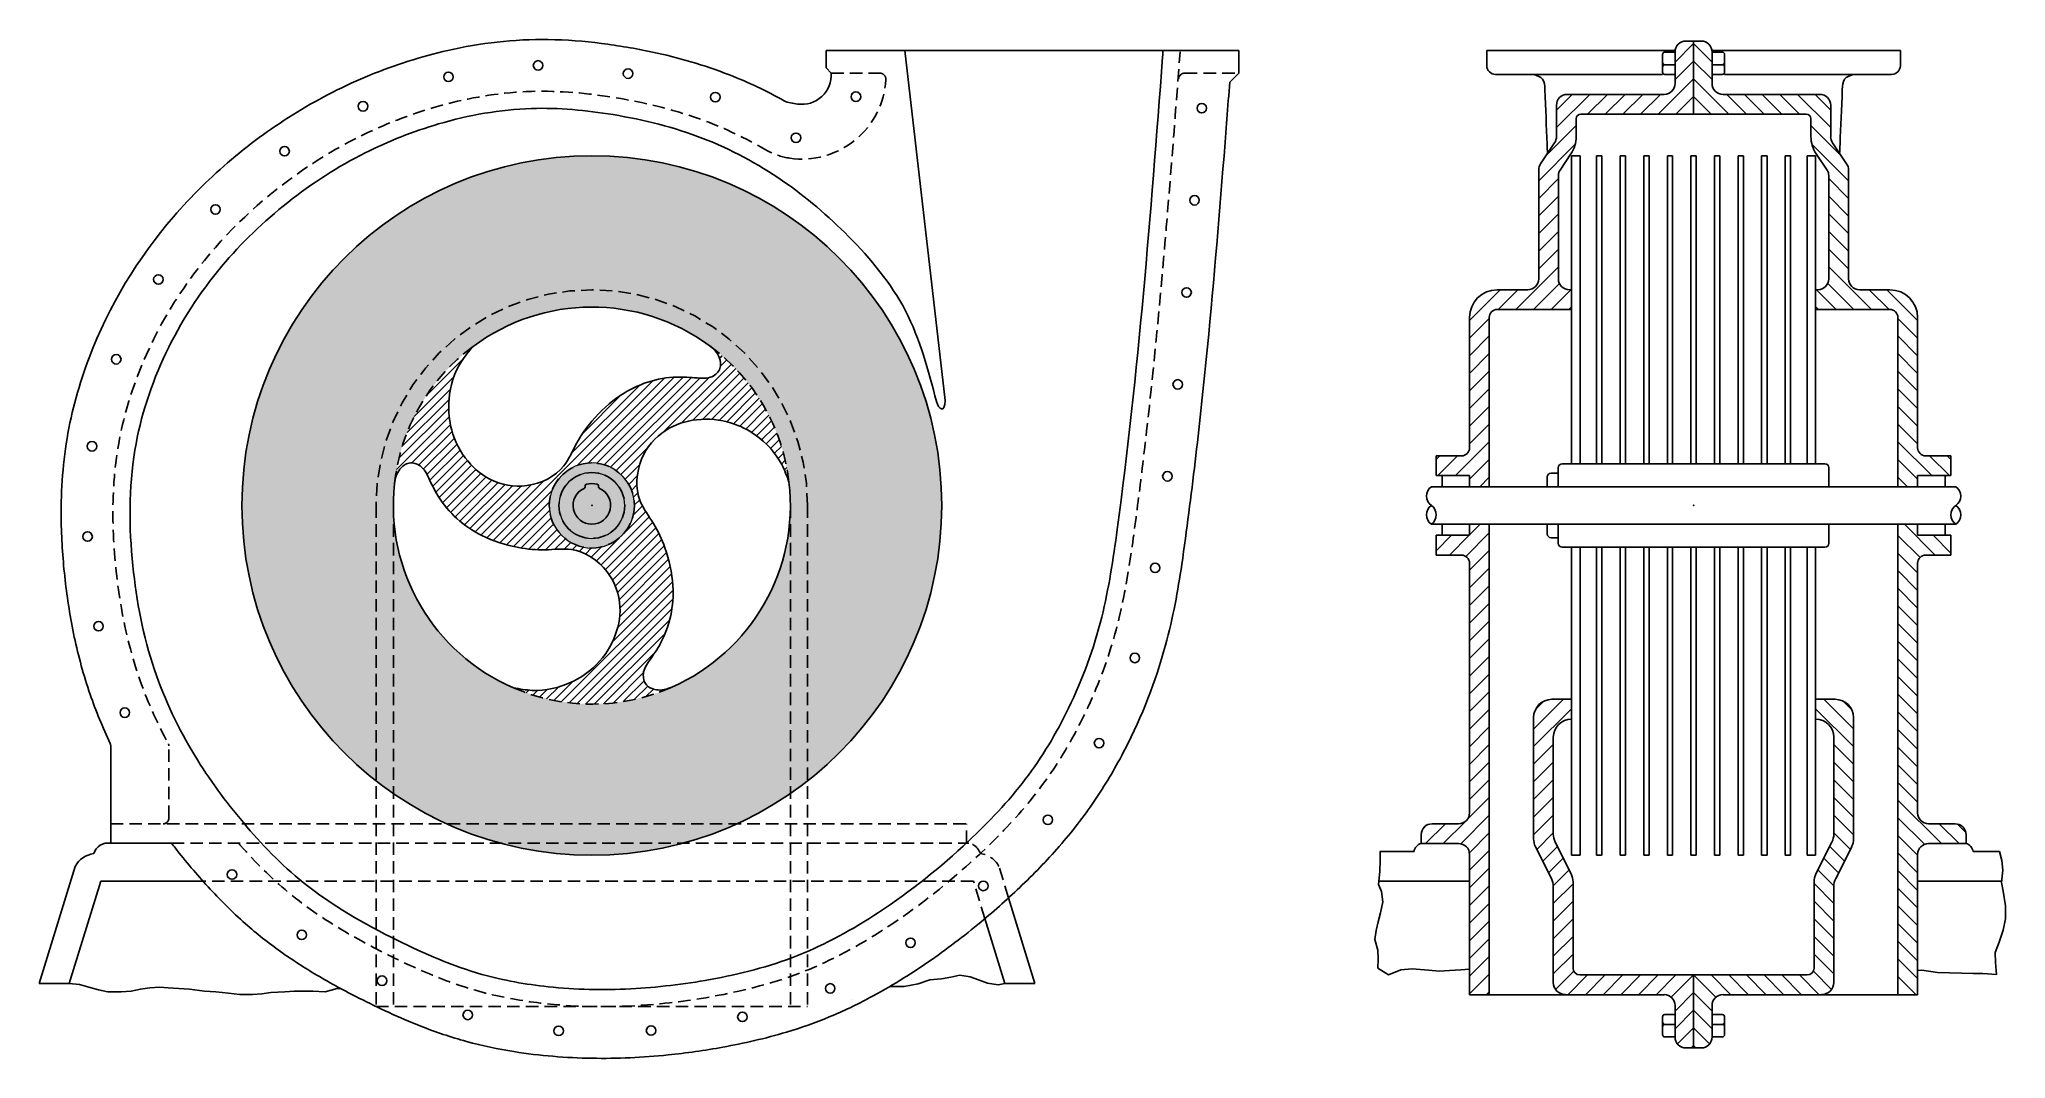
# Model space of a CAD drawing. Header units: inches. Extents: x 21.9 to 61.3, y 38.3 to 58.7.
import ezdxf

# ---------------------------------------------------------------- set-up
doc = ezdxf.new("R2010")
doc.units = ezdxf.units.IN
doc.header["$MEASUREMENT"] = 0
doc.linetypes.add('HIDDEN', pattern=[0.375, 0.25, -0.125])
for name, color, linetype in [('Housing', 1, 'Continuous'), ('HousingHidden', 1, 'HIDDEN'), ('Pattern', 7, 'Continuous'), ('Rotor', 2, 'Continuous'), ('RotorHidden', 2, 'HIDDEN'), ('Shell', 3, 'Continuous'), ('ShellHidden', 3, 'HIDDEN'), ('Solid', 7, 'Continuous')]:
    doc.layers.add(name, color=color, linetype=linetype)

msp = doc.modelspace()

# ---------------------------------------------------------------- hatches: boundary and pattern name
at = {"layer": 'Pattern'}
h = msp.add_hatch(dxfattribs=at)
h.set_pattern_fill('ANSI31', color=1, scale=2)
h.set_pattern_definition([(45, (55.0022, 57.18004), (-0.176777, 0.176777), [])])
h.paths.add_polyline_path([(52.295, 55.952, -0.148924), (52.327, 56.057), (52.547, 56.384, 0.148924), (52.651, 56.727), (52.651, 57.085, -0.414214), (52.746, 57.18), (55.002, 57.18), (55.002, 58.643), (54.85, 58.643, 0.414214), (54.632, 58.424), (54.632, 57.794, -0.414214), (54.413, 57.575), (52.475, 57.575, 0.414214), (52.256, 57.356), (52.256, 56.727, -0.148924), (52.219, 56.605), (51.937, 56.185, 0.148924), (51.9, 56.063), (51.9, 53.879, -0.414214), (51.681, 53.66), (51.376, 53.66), (51.07, 53.66, 0.414214), (50.515, 53.104), (50.515, 50.495, -0.414214), (50.351, 50.331), (49.846, 50.331), (49.846, 49.936), (50.515, 49.936), (50.515, 49.714), (50.91, 49.714), (50.91, 53.104, -0.414214), (51.07, 53.265), (52.558, 53.265), (52.558, 53.66), (52.514, 53.66, -0.414214), (52.295, 53.879)])
h = msp.add_hatch(dxfattribs=at)
h.set_pattern_fill('ANSI31', color=1, scale=2, angle=90)
h.set_pattern_definition([(135, (55.0022, 57.18004), (-0.176777, -0.176777), [])])
h.paths.add_polyline_path([(57.749, 57.356, 0.414214), (57.53, 57.575), (55.592, 57.575, -0.414214), (55.373, 57.794), (55.373, 58.424, 0.414214), (55.154, 58.643), (55.002, 58.643), (55.002, 57.18), (57.258, 57.18, -0.414214), (57.354, 57.085), (57.354, 56.727, 0.148924), (57.458, 56.384), (57.678, 56.057, -0.148924), (57.71, 55.952), (57.71, 53.879, -0.414214), (57.491, 53.66), (57.446, 53.66), (57.446, 53.265), (58.934, 53.265, -0.414214), (59.095, 53.104), (59.095, 49.714), (59.49, 49.714), (59.49, 49.936), (60.158, 49.936), (60.158, 50.331), (59.654, 50.331, -0.414214), (59.49, 50.495), (59.49, 53.104, 0.414214), (58.934, 53.66), (58.324, 53.66, -0.414214), (58.105, 53.879), (58.105, 56.063, 0.148924), (58.068, 56.185), (57.786, 56.605, -0.148924), (57.749, 56.727)])
h = msp.add_hatch(dxfattribs=at)
h.set_pattern_fill('ANSI31', color=1, scale=2)
h.paths.add_polyline_path([(50.91, 48.963), (50.515, 48.963), (50.515, 48.74), (49.846, 48.74), (49.846, 48.345), (50.351, 48.345, -0.414214), (50.515, 48.181), (50.515, 43.179, -0.414214), (50.296, 42.96), (49.765, 42.96, 0.414214), (49.546, 42.741), (49.546, 42.565), (50.296, 42.565, -0.414214), (50.515, 42.346), (50.515, 39.536), (50.91, 39.536)])
h = msp.add_hatch(dxfattribs=at)
h.set_pattern_fill('ANSI31', color=1, scale=2, angle=90)
h.paths.add_polyline_path([(60.158, 48.74), (59.49, 48.74), (59.49, 48.963), (59.095, 48.963), (59.095, 39.536), (59.49, 39.536), (59.49, 42.346, -0.414214), (59.709, 42.565), (60.459, 42.565), (60.459, 42.741, 0.414214), (60.24, 42.96), (59.709, 42.96, -0.414214), (59.49, 43.179), (59.49, 48.181, -0.414214), (59.654, 48.345), (60.158, 48.345)])
h = msp.add_hatch(dxfattribs=at)
h.set_pattern_fill('ANSI31', color=1, scale=2)
h.set_pattern_definition([(45, (55.0022, 39.9315), (-0.176777, 0.176777), [])])
h.paths.add_polyline_path([(52.558, 45.06), (52.558, 45.455), (52.163, 45.455, 0.414214), (51.798, 45.089), (51.798, 42.659, 0.116931), (51.836, 42.5), (52.155, 41.863, -0.116931), (52.193, 41.705), (52.193, 39.782, 0.414214), (52.438, 39.536), (54.413, 39.536, -0.414214), (54.632, 39.318), (54.632, 38.688, 0.414214), (54.85, 38.469), (55.002, 38.469), (55.002, 39.931), (52.727, 39.931, -0.414214), (52.588, 40.07), (52.588, 41.799, 0.116931), (52.551, 41.957), (52.231, 42.594, -0.116931), (52.193, 42.752), (52.193, 44.694, -0.414214)])
h = msp.add_hatch(dxfattribs=at)
h.set_pattern_fill('ANSI31', color=1, scale=2, angle=90)
h.set_pattern_definition([(135, (55.0022, 39.9315), (-0.176777, -0.176777), [])])
h.paths.add_polyline_path([(57.841, 45.455), (57.446, 45.455), (57.446, 45.06, -0.414214), (57.811, 44.694), (57.811, 42.752, -0.116931), (57.774, 42.594), (57.454, 41.957, 0.116931), (57.416, 41.799), (57.416, 40.07, -0.414214), (57.277, 39.931), (55.002, 39.931), (55.002, 38.469), (55.154, 38.469, 0.414214), (55.373, 38.688), (55.373, 39.318, -0.414214), (55.592, 39.536), (57.566, 39.536, 0.414214), (57.811, 39.782), (57.811, 41.705, -0.116931), (57.849, 41.863), (58.169, 42.5, 0.116931), (58.206, 42.659), (58.206, 45.089, 0.414214)])
at = {"layer": 'Solid', "true_color": 0x636466}
h = msp.add_hatch(color=251, dxfattribs=at)
h.dxf.hatch_style = 1
edge = h.paths.add_edge_path(flags=16)
edge.add_arc((32.935, 49.338), 3.976, 0, 180)
edge.add_arc((32.935, 49.338), 3.976, 180, 360)
edge = h.paths.add_edge_path()
edge.add_arc((32.935, 49.338), 7.009, 0, 180)
edge.add_arc((32.935, 49.338), 7.009, 180, 360)
h = msp.add_hatch(dxfattribs=at)
h.set_pattern_fill('ANSI31', color=251)
edge = h.paths.add_edge_path()
edge.add_spline(control_points=[(34.535, 45.699), (34.485, 45.679), (34.386, 45.639), (34.205, 45.636), (34, 45.721), (33.932, 45.998), (34.116, 46.269), (34.358, 46.62), (34.542, 47.13), (34.589, 47.791), (34.445, 48.422), (34.192, 48.982), (33.79, 49.49), (33.839, 50.281), (34.353, 50.882), (35.044, 51.106), (35.69, 51.042), (36.301, 50.733), (36.708, 50.296), (36.84, 49.926), (36.883, 49.806)], knot_values=[0, 0, 0, 0, 0.160306, 0.316453, 0.537313, 0.766029, 1.063208, 1.472872, 2.060704, 2.659286, 3.43917, 3.972926, 4.497473, 5.339634, 6.090566, 6.743871, 7.446038, 7.979494, 8.774414, 9.155363, 9.155363, 9.155363, 9.155363], degree=3, periodic=0)
edge.add_arc((32.978, 49.363), 3.93, 6.4652, 54.0248)
edge.add_spline(control_points=[(35.287, 52.544), (35.329, 52.511), (35.412, 52.445), (35.506, 52.29), (35.535, 52.069), (35.329, 51.871), (35.003, 51.896), (34.578, 51.93), (34.043, 51.834), (33.448, 51.545), (32.974, 51.104), (32.615, 50.605), (32.376, 50.003), (31.666, 49.649), (30.889, 49.795), (30.35, 50.281), (30.082, 50.873), (30.044, 51.556), (30.218, 52.127), (30.473, 52.427), (30.556, 52.524)], knot_values=[0, 0, 0, 0, 0.160306, 0.316453, 0.537313, 0.766029, 1.063208, 1.472872, 2.060704, 2.659286, 3.43917, 3.972926, 4.497473, 5.339634, 6.090566, 6.743871, 7.446038, 7.979494, 8.774414, 9.155363, 9.155363, 9.155363, 9.155363], degree=3, periodic=0)
edge.add_arc((32.89, 49.364), 3.928, 126.4496, 174.0404)
edge.add_spline(control_points=[(28.983, 49.772), (28.991, 49.825), (29.006, 49.931), (29.094, 50.089), (29.269, 50.225), (29.544, 50.145), (29.686, 49.851), (29.869, 49.466), (30.219, 49.05), (30.768, 48.679), (31.386, 48.489), (31.998, 48.428), (32.639, 48.522), (33.3, 48.084), (33.563, 47.339), (33.411, 46.628), (33.033, 46.1), (32.46, 45.726), (31.878, 45.591), (31.491, 45.662), (31.366, 45.685)], knot_values=[0, 0, 0, 0, 0.160306, 0.316453, 0.537313, 0.766029, 1.063208, 1.472872, 2.060704, 2.659286, 3.43917, 3.972926, 4.497473, 5.339634, 6.090566, 6.743871, 7.446038, 7.979494, 8.774414, 9.155363, 9.155363, 9.155363, 9.155363], degree=3, periodic=0)
edge.add_arc((32.935, 49.274), 3.917, 246.3793, 294.1107)
h.paths.add_polyline_path([(32.083, 49.338, -1), (33.786, 49.338, -1)], flags=16)
h.paths.add_polyline_path([(32.276, 49.338, -1), (33.594, 49.338, -1)], flags=0)
h.paths.add_polyline_path([(32.782, 49.681, 0.393944), (32.804, 49.722, -0.421871), (32.828, 49.764, -0.126068), (33.042, 49.764, -0.34252), (33.067, 49.731), (33.067, 49.712, 0.296404), (33.087, 49.681, -4.712765)], flags=0)
at = {"layer": 'Solid', "true_color": 0xc7c8ca}
h = msp.add_hatch(color=9, dxfattribs=at)
h.dxf.hatch_style = 1
h.paths.add_polyline_path([(32.083, 49.338, 1), (33.786, 49.338, 1)])
h.paths.add_polyline_path([(33.594, 49.338, -1), (32.276, 49.338, -1)], flags=16)
h.paths.add_polyline_path([(32.828, 49.764, -0.126068), (33.042, 49.764, -0.34252), (33.067, 49.731), (33.067, 49.712, 0.296404), (33.087, 49.681, -4.712765), (32.782, 49.681, 0.296404), (32.802, 49.712), (32.802, 49.731, -0.34252)], flags=0)
at = {"layer": 'Solid', "true_color": 0x939598}
h = msp.add_hatch(color=252, dxfattribs=at)
h.dxf.hatch_style = 1
h.paths.add_polyline_path([(32.276, 49.338, 1), (33.594, 49.338, 1)])
h.paths.add_polyline_path([(32.782, 49.681, 0.296404), (32.802, 49.712), (32.802, 49.731, -0.34252), (32.828, 49.764, -0.126068), (33.042, 49.764, -0.34252), (33.067, 49.731), (33.067, 49.712, 0.296404), (33.087, 49.681, -4.712765)], flags=16)
at = {"layer": 'Solid', "true_color": 0x636466}
h = msp.add_hatch(color=251, dxfattribs=at)
h.dxf.hatch_style = 1
h.paths.add_polyline_path([(33.087, 49.681, -0.296404), (33.067, 49.712), (33.067, 49.731, 0.34252), (33.042, 49.764, 0.126068), (32.828, 49.764, 0.34252), (32.802, 49.731), (32.802, 49.712, -0.296404), (32.782, 49.681, 4.712765)])

# ---------------------------------------------------------------- linework, layer by layer
at = {"layer": 'Housing'}
for p, q in [((54.381, 58.376), (54.381, 58.022)), ((54.632, 58.424), (54.428, 58.424)), ((54.632, 58.424), (54.632, 57.794)), ((55.002, 58.643), (54.85, 58.643)), ((54.85, 58.643), (55.002, 58.643)), ((55.002, 58.643), (55.002, 57.18)), ((55.002, 58.643), (55.002, 57.18)), ((55.002, 58.643), (55.154, 58.643)), ((55.154, 58.643), (55.002, 58.643)), ((55.373, 58.424), (55.373, 57.794)), ((55.373, 58.424), (55.576, 58.424)), ((55.624, 58.376), (55.624, 58.022)), ((54.428, 58.17), (54.632, 58.17)), ((54.428, 57.975), (54.632, 57.975)), ((55.576, 58.17), (55.373, 58.17)), ((55.576, 57.975), (55.373, 57.975)), ((54.413, 57.575), (52.475, 57.575)), ((55.592, 57.575), (57.53, 57.575)), ((52.256, 57.356), (52.256, 56.727)), ((55.002, 57.18), (52.746, 57.18)), ((55.002, 57.18), (57.258, 57.18)), ((57.749, 57.356), (57.749, 56.727)), ((52.651, 57.085), (52.651, 56.727)), ((57.354, 57.085), (57.354, 56.727)), ((52.219, 56.605), (51.937, 56.185)), ((52.547, 56.384), (52.327, 56.057)), ((57.458, 56.384), (57.678, 56.057)), ((57.786, 56.605), (58.068, 56.185)), ((51.9, 56.063), (51.9, 53.879)), ((52.295, 55.952), (52.295, 53.879)), ((57.71, 55.952), (57.71, 53.879)), ((58.105, 56.063), (58.105, 53.879)), ((51.681, 53.66), (51.07, 53.66)), ((51.376, 53.66), (51.681, 53.66)), ((52.514, 53.66), (52.558, 53.66)), ((52.558, 53.66), (52.558, 53.265)), ((57.446, 53.66), (57.446, 53.265)), ((57.491, 53.66), (57.446, 53.66)), ((58.324, 53.66), (58.934, 53.66)), ((58.629, 53.66), (58.324, 53.66)), ((52.558, 53.265), (51.07, 53.265)), ((57.446, 53.265), (58.934, 53.265)), ((50.515, 53.104), (50.515, 50.495)), ((50.91, 53.104), (50.91, 49.714)), ((59.095, 53.104), (59.095, 49.714)), ((59.49, 53.104), (59.49, 50.495)), ((49.846, 49.936), (49.846, 50.331)), ((49.846, 50.331), (50.351, 50.331)), ((60.158, 50.331), (59.654, 50.331)), ((60.158, 49.936), (60.158, 50.331)), ((49.846, 49.936), (50.515, 49.936)), ((49.965, 49.936), (49.965, 49.714)), ((50.515, 49.936), (50.515, 49.714)), ((50.515, 49.714), (50.91, 49.714)), ((59.49, 49.714), (59.095, 49.714)), ((60.158, 49.936), (59.49, 49.936)), ((59.49, 49.936), (59.49, 49.714)), ((60.039, 49.936), (60.039, 49.714)), ((49.965, 48.74), (49.965, 48.963)), ((50.515, 48.74), (50.515, 48.963)), ((50.515, 48.963), (50.91, 48.963)), ((50.91, 48.963), (50.91, 39.536)), ((59.095, 48.963), (59.095, 39.536)), ((59.49, 48.963), (59.095, 48.963)), ((59.49, 48.74), (59.49, 48.963)), ((60.039, 48.74), (60.039, 48.963)), ((49.846, 48.74), (49.846, 48.345)), ((49.846, 48.74), (50.515, 48.74)), ((60.158, 48.74), (59.49, 48.74)), ((60.158, 48.74), (60.158, 48.345)), ((49.846, 48.345), (50.351, 48.345)), ((50.515, 48.181), (50.515, 43.179)), ((59.49, 48.181), (59.49, 43.179)), ((60.158, 48.345), (59.654, 48.345)), ((52.558, 45.455), (52.163, 45.455)), ((52.558, 45.455), (52.558, 45.06)), ((57.446, 45.455), (57.446, 45.06)), ((57.446, 45.455), (57.841, 45.455)), ((51.798, 45.089), (51.798, 42.659)), ((58.206, 45.089), (58.206, 42.659)), ((52.193, 44.694), (52.193, 42.752)), ((57.811, 44.694), (57.811, 42.752)), ((50.296, 42.96), (49.765, 42.96)), ((59.709, 42.96), (60.24, 42.96)), ((49.546, 42.741), (49.546, 42.565)), ((49.546, 42.565), (50.296, 42.565)), ((52.231, 42.594), (52.551, 41.957)), ((57.774, 42.594), (57.454, 41.957)), ((60.459, 42.565), (59.709, 42.565)), ((60.459, 42.741), (60.459, 42.565)), ((50.515, 42.346), (50.515, 39.536)), ((51.836, 42.5), (52.155, 41.863)), ((58.169, 42.5), (57.849, 41.863)), ((59.49, 42.346), (59.49, 39.536)), ((52.588, 41.799), (52.588, 40.07)), ((57.416, 41.799), (57.416, 40.07)), ((52.193, 41.705), (52.193, 39.782)), ((57.811, 41.705), (57.811, 39.782)), ((52.727, 39.931), (55.002, 39.931)), ((55.002, 39.931), (55.002, 38.469)), ((55.002, 39.931), (55.002, 38.469)), ((57.277, 39.931), (55.002, 39.931)), ((50.515, 39.536), (50.91, 39.536)), ((52.438, 39.536), (50.91, 39.536)), ((52.438, 39.536), (54.413, 39.536)), ((57.566, 39.536), (55.592, 39.536)), ((57.566, 39.536), (59.095, 39.536)), ((59.49, 39.536), (59.095, 39.536)), ((54.381, 38.735), (54.381, 39.09)), ((54.428, 39.137), (54.632, 39.137)), ((54.632, 38.688), (54.632, 39.318)), ((55.373, 38.688), (55.373, 39.318)), ((55.576, 39.137), (55.373, 39.137)), ((55.624, 38.735), (55.624, 39.09)), ((54.428, 38.941), (54.632, 38.941)), ((54.632, 38.688), (54.428, 38.688)), ((55.576, 38.941), (55.373, 38.941)), ((55.373, 38.688), (55.576, 38.688)), ((55.002, 38.469), (54.85, 38.469)), ((55.002, 38.469), (55.154, 38.469))]:
    msp.add_line(p, q, dxfattribs=at)
for centre in [(30.063, 57.926), (31.858, 58.156), (33.66, 57.991), (35.408, 57.52), (38.225, 57.529), (28.352, 57.336), (45.152, 57.299), (37.024, 56.705), (26.781, 56.437), (45.007, 55.453), (25.397, 55.27), (24.253, 53.867), (44.848, 53.607), (23.409, 52.267), (44.67, 51.764), (22.923, 50.524), (44.463, 49.923), (22.835, 48.716), (44.217, 48.088), (23.054, 46.919), (43.811, 46.283), (23.58, 45.187), (43.095, 44.577), (42.069, 43.039), (25.727, 41.943), (40.776, 41.715), (27.125, 40.734), (39.318, 40.576), (28.732, 39.816), (37.709, 39.662), (30.449, 39.13), (35.951, 39.091), (32.27, 38.811), (34.121, 38.817)]:
    msp.add_circle(centre, 0.0953, dxfattribs=at)
for centre, radius, start, end in [((54.428, 58.376), 0.0473, 90, 180), ((54.85, 58.424), 0.219, 90, 180), ((55.154, 58.424), 0.219, 0, 90), ((55.576, 58.376), 0.0473, 0, 90), ((54.428, 58.217), 0.0473, 180, 270), ((54.428, 58.123), 0.0473, 90, 180), ((54.428, 58.022), 0.0473, 180, 270), ((55.576, 58.217), 0.0473, 270, 0), ((55.576, 58.123), 0.0473, 0, 90), ((55.576, 58.022), 0.0473, 270, 0), ((52.475, 57.356), 0.219, 90, 180), ((54.413, 57.794), 0.219, 270, 0), ((55.592, 57.794), 0.219, 180, 270), ((57.53, 57.356), 0.219, 0, 90), ((52.746, 57.085), 0.0952, 90, 180), ((57.258, 57.085), 0.0952, 0, 90), ((52.037, 56.727), 0.219, 326.1182, 0), ((52.037, 56.727), 0.614, 326.1182, 0), ((57.967, 56.727), 0.614, 180, 213.8818), ((57.967, 56.727), 0.219, 180, 213.8818), ((52.119, 56.063), 0.219, 146.1182, 180), ((52.483, 55.952), 0.188, 146.1182, 180), ((57.522, 55.952), 0.188, 0, 33.8818), ((57.886, 56.063), 0.219, 0, 33.8818), ((51.07, 53.104), 0.556, 90, 180), ((51.681, 53.879), 0.219, 270, 0), ((52.514, 53.879), 0.219, 180, 270), ((57.491, 53.879), 0.219, 270, 0), ((58.324, 53.879), 0.219, 180, 270), ((58.934, 53.104), 0.556, 0, 90), ((51.07, 53.104), 0.161, 90, 180), ((58.934, 53.104), 0.161, 0, 90), ((50.351, 50.495), 0.164, 270, 0), ((59.654, 50.495), 0.164, 180, 270), ((50.351, 48.181), 0.164, 0, 90), ((59.654, 48.181), 0.164, 90, 180), ((52.163, 45.089), 0.365, 90, 180), ((57.841, 45.089), 0.365, 0, 90), ((52.558, 44.694), 0.365, 90, 180), ((57.446, 44.694), 0.365, 0, 90), ((49.765, 42.741), 0.219, 90, 180), ((50.296, 43.179), 0.219, 270, 0), ((59.709, 43.179), 0.219, 180, 270), ((60.24, 42.741), 0.219, 0, 90), ((50.296, 42.346), 0.219, 0, 90), ((52.151, 42.659), 0.353, 180, 206.6775), ((52.546, 42.752), 0.353, 180, 206.6775), ((57.458, 42.752), 0.353, 333.3225, 0), ((57.853, 42.659), 0.353, 333.3225, 0), ((59.709, 42.346), 0.219, 90, 180), ((51.84, 41.705), 0.353, 0, 26.6775), ((52.235, 41.799), 0.353, 0, 26.6775), ((57.769, 41.799), 0.353, 153.3225, 180), ((58.164, 41.705), 0.353, 153.3225, 180), ((52.438, 39.782), 0.245, 180, 270), ((52.727, 40.07), 0.139, 180, 270), ((57.277, 40.07), 0.139, 270, 0), ((57.566, 39.782), 0.245, 270, 0), ((54.413, 39.318), 0.219, 0, 90), ((55.592, 39.318), 0.219, 90, 180), ((54.428, 39.09), 0.0473, 90, 180), ((55.576, 39.09), 0.0473, 0, 90), ((54.428, 38.989), 0.0473, 180, 270), ((54.428, 38.894), 0.0473, 90, 180), ((54.428, 38.735), 0.0473, 180, 270), ((54.85, 38.688), 0.219, 180, 270), ((55.154, 38.688), 0.219, 270, 0), ((55.576, 38.989), 0.0473, 270, 0), ((55.576, 38.894), 0.0473, 0, 90), ((55.576, 38.735), 0.0473, 270, 0)]:
    msp.add_arc(centre, radius, start, end, dxfattribs=at)
msp.add_point((55.002, 49.338), dxfattribs=at)
at = {"layer": 'HousingHidden'}
for p, q in [((28.614, 49.338), (28.614, 39.298)), ((28.959, 49.338), (28.959, 39.298)), ((36.911, 49.338), (36.911, 39.298)), ((37.256, 49.338), (37.256, 39.298)), ((28.614, 39.298), (37.256, 39.298))]:
    msp.add_line(p, q, dxfattribs=at)
msp.add_arc((32.935, 49.338), 4.321, 0, 180, dxfattribs=at)
at = {"layer": 'Rotor'}
for p, q in [((52.729, 56.347), (52.558, 56.347)), ((52.558, 50.174), (52.558, 56.347)), ((52.729, 50.174), (52.729, 56.347)), ((53.059, 50.174), (53.059, 56.347)), ((53.059, 56.347), (53.166, 56.347)), ((53.166, 50.174), (53.166, 56.347)), ((53.532, 50.174), (53.532, 56.347)), ((53.532, 56.347), (53.638, 56.347)), ((53.638, 50.174), (53.638, 56.347)), ((54.004, 50.174), (54.004, 56.347)), ((54.004, 56.347), (54.111, 56.347)), ((54.111, 50.174), (54.111, 56.347)), ((54.477, 50.174), (54.477, 56.347)), ((54.477, 56.347), (54.583, 56.347)), ((54.583, 50.174), (54.583, 56.347)), ((54.949, 50.174), (54.949, 56.347)), ((54.949, 56.347), (55.055, 56.347)), ((54.949, 50.174), (54.949, 56.347)), ((55.055, 56.347), (54.949, 56.347)), ((55.055, 50.174), (55.055, 56.347)), ((55.055, 50.174), (55.055, 56.347)), ((55.421, 50.174), (55.421, 56.347)), ((55.528, 56.347), (55.421, 56.347)), ((55.528, 50.174), (55.528, 56.347)), ((55.894, 50.174), (55.894, 56.347)), ((56, 56.347), (55.894, 56.347)), ((56, 50.174), (56, 56.347)), ((56.366, 50.174), (56.366, 56.347)), ((56.473, 56.347), (56.366, 56.347)), ((56.473, 50.174), (56.473, 56.347)), ((56.839, 50.174), (56.839, 56.347)), ((56.945, 56.347), (56.839, 56.347)), ((56.945, 50.174), (56.945, 56.347)), ((57.276, 50.174), (57.276, 56.347)), ((57.276, 56.347), (57.446, 56.347)), ((57.446, 50.174), (57.446, 56.347)), ((52.293, 49.714), (52.293, 50.096)), ((52.371, 50.174), (57.634, 50.174)), ((57.712, 49.714), (57.712, 50.096)), ((32.802, 49.731), (32.802, 49.712)), ((33.067, 49.731), (33.067, 49.712)), ((60.254, 49.714), (49.75, 49.714)), ((52.072, 49.908), (52.072, 49.714)), ((52.15, 49.986), (52.293, 49.986)), ((60.254, 48.963), (49.75, 48.963)), ((52.072, 48.769), (52.072, 48.963)), ((52.293, 48.963), (52.293, 48.581)), ((57.712, 48.963), (57.712, 48.581)), ((52.15, 48.691), (52.293, 48.691)), ((52.371, 48.503), (57.634, 48.503)), ((52.558, 48.503), (52.558, 42.33)), ((52.729, 48.503), (52.729, 42.33)), ((53.059, 48.503), (53.059, 42.33)), ((53.166, 48.503), (53.166, 42.33)), ((53.532, 48.503), (53.532, 42.33)), ((53.638, 48.503), (53.638, 42.33)), ((54.004, 48.503), (54.004, 42.33)), ((54.111, 48.503), (54.111, 42.33)), ((54.477, 48.503), (54.477, 42.33)), ((54.583, 48.503), (54.583, 42.33)), ((54.949, 48.503), (54.949, 42.33)), ((55.055, 48.503), (55.055, 42.33)), ((55.421, 48.503), (55.421, 42.33)), ((55.528, 48.503), (55.528, 42.33)), ((55.894, 48.503), (55.894, 42.33)), ((56, 48.503), (56, 42.33)), ((56.366, 48.503), (56.366, 42.33)), ((56.473, 48.503), (56.473, 42.33)), ((56.839, 48.503), (56.839, 42.33)), ((56.945, 48.503), (56.945, 42.33)), ((57.276, 48.503), (57.276, 42.33)), ((57.446, 48.503), (57.446, 42.33)), ((52.729, 42.33), (52.558, 42.33)), ((53.059, 42.33), (53.166, 42.33)), ((53.532, 42.33), (53.638, 42.33)), ((54.004, 42.33), (54.111, 42.33)), ((54.477, 42.33), (54.583, 42.33)), ((54.949, 42.33), (55.055, 42.33)), ((55.528, 42.33), (55.421, 42.33)), ((56, 42.33), (55.894, 42.33)), ((56.473, 42.33), (56.366, 42.33)), ((56.945, 42.33), (56.839, 42.33)), ((57.276, 42.33), (57.446, 42.33))]:
    msp.add_line(p, q, dxfattribs=at)
at = {"layer": 'Rotor', "color": 2, "lineweight": 0}
for p, q in [((32.802, 49.712), (32.802, 49.731)), ((33.067, 49.731), (33.067, 49.712))]:
    msp.add_line(p, q, dxfattribs=at)
at = {"layer": 'Rotor'}
msp.add_lwpolyline([(39.944, 49.338, 1), (25.926, 49.338, 1), (39.944, 49.338)], format="xyb", close=True, dxfattribs=at)
for centre, radius, start, end in [((32.935, 49.338), 3.976, 53.7367, 126.7533), ((52.371, 50.096), 0.078, 90, 180), ((57.634, 50.096), 0.078, 360, 90), ((32.935, 49.338), 3.976, 173.7367, 246.7533), ((32.935, 49.338), 0.375, 113.9598, 66.0402), ((32.769, 49.712), 0.0337, 293.9598, 0), ((32.836, 49.731), 0.0337, 104.3706, 180), ((32.935, 49.346), 0.431, 75.6294, 104.3706), ((33.034, 49.731), 0.0337, 0, 75.6294), ((33.101, 49.712), 0.0337, 180, 246.0402), ((32.935, 49.338), 3.976, 293.7367, 6.7533), ((49.878, 49.526), 0.227, 124.341, 235.659), ((52.15, 49.908), 0.078, 90, 180), ((60.126, 49.526), 0.227, 304.341, 55.659), ((49.878, 49.151), 0.227, 124.341, 235.659), ((49.622, 49.151), 0.227, 304.341, 55.659), ((60.383, 49.151), 0.227, 124.341, 235.659), ((60.126, 49.151), 0.227, 304.341, 55.659), ((52.15, 48.769), 0.078, 180, 270), ((52.371, 48.581), 0.078, 180, 270), ((57.634, 48.581), 0.078, 270, 0)]:
    msp.add_arc(centre, radius, start, end, dxfattribs=at)
at = {"layer": 'Rotor', "color": 2, "lineweight": 0}
for centre, radius, start, end in [((32.935, 49.338), 0.852, 0, 180), ((32.935, 49.338), 0.659, 0, 180), ((32.935, 49.338), 0.375, 113.9598, 66.0402), ((32.769, 49.712), 0.0337, 293.9598, 0), ((32.836, 49.731), 0.0337, 104.3706, 180), ((32.935, 49.346), 0.431, 75.6294, 104.3706), ((33.034, 49.731), 0.0337, 0, 75.6294), ((33.101, 49.712), 0.0337, 180, 246.0402), ((32.935, 49.338), 0.852, 180, 0), ((32.935, 49.338), 0.659, 180, 0)]:
    msp.add_arc(centre, radius, start, end, dxfattribs=at)
at = {"layer": 'Rotor'}
for points in [[(30.556, 52.524), (30.322, 52.223), (30.075, 51.467), (30.107, 50.935), (30.398, 50.296), (30.892, 49.868), (31.631, 49.737), (32.374, 50.134), (32.632, 50.591), (32.937, 51.028), (33.517, 51.55), (34.056, 51.81), (34.635, 51.911), (35.045, 51.893), (35.341, 51.919), (35.5, 52.083), (35.486, 52.303), (35.406, 52.437), (35.287, 52.544)], [(30.556, 52.524), (30.322, 52.223), (30.075, 51.467), (30.107, 50.935), (30.398, 50.296), (30.892, 49.868), (31.631, 49.737), (32.374, 50.134), (32.632, 50.591), (32.937, 51.028), (33.517, 51.55), (34.056, 51.81), (34.635, 51.911), (35.045, 51.893), (35.341, 51.919), (35.5, 52.083), (35.486, 52.303), (35.406, 52.437), (35.287, 52.544)], [(30.556, 52.524), (30.322, 52.223), (30.075, 51.467), (30.107, 50.935), (30.398, 50.296), (30.892, 49.868), (31.631, 49.737), (32.374, 50.134), (32.632, 50.591), (32.937, 51.028), (33.517, 51.55), (34.056, 51.81), (34.635, 51.911), (35.045, 51.893), (35.341, 51.919), (35.5, 52.083), (35.486, 52.303), (35.406, 52.437), (35.287, 52.544)], [(30.556, 52.524), (30.322, 52.223), (30.075, 51.467), (30.107, 50.935), (30.398, 50.296), (30.892, 49.868), (31.631, 49.737), (32.374, 50.134), (32.632, 50.591), (32.937, 51.028), (33.517, 51.55), (34.056, 51.81), (34.635, 51.911), (35.045, 51.893), (35.341, 51.919), (35.5, 52.083), (35.486, 52.303), (35.406, 52.437), (35.287, 52.544)], [(30.556, 52.524), (30.322, 52.223), (30.075, 51.467), (30.107, 50.935), (30.398, 50.296), (30.892, 49.868), (31.631, 49.737), (32.374, 50.134), (32.632, 50.591), (32.937, 51.028), (33.517, 51.55), (34.056, 51.81), (34.635, 51.911), (35.045, 51.893), (35.341, 51.919), (35.5, 52.083), (35.486, 52.303), (35.406, 52.437), (35.287, 52.544)], [(30.556, 52.524), (30.322, 52.223), (30.075, 51.467), (30.107, 50.935), (30.398, 50.296), (30.892, 49.868), (31.631, 49.737), (32.374, 50.134), (32.632, 50.591), (32.937, 51.028), (33.517, 51.55), (34.056, 51.81), (34.635, 51.911), (35.045, 51.893), (35.341, 51.919), (35.5, 52.083), (35.486, 52.303), (35.406, 52.437), (35.287, 52.544)], [(30.556, 52.524), (30.322, 52.223), (30.075, 51.467), (30.107, 50.935), (30.398, 50.296), (30.892, 49.868), (31.631, 49.737), (32.374, 50.134), (32.632, 50.591), (32.937, 51.028), (33.517, 51.55), (34.056, 51.81), (34.635, 51.911), (35.045, 51.893), (35.341, 51.919), (35.5, 52.083), (35.486, 52.303), (35.406, 52.437), (35.287, 52.544)], [(30.556, 52.524), (30.322, 52.223), (30.075, 51.467), (30.107, 50.935), (30.398, 50.296), (30.892, 49.868), (31.631, 49.737), (32.374, 50.134), (32.632, 50.591), (32.937, 51.028), (33.517, 51.55), (34.056, 51.81), (34.635, 51.911), (35.045, 51.893), (35.341, 51.919), (35.5, 52.083), (35.486, 52.303), (35.406, 52.437), (35.287, 52.544)], [(30.556, 52.524), (30.322, 52.223), (30.075, 51.467), (30.107, 50.935), (30.398, 50.296), (30.892, 49.868), (31.631, 49.737), (32.374, 50.134), (32.632, 50.591), (32.937, 51.028), (33.517, 51.55), (34.056, 51.81), (34.635, 51.911), (35.045, 51.893), (35.341, 51.919), (35.5, 52.083), (35.486, 52.303), (35.406, 52.437), (35.287, 52.544)], [(30.556, 52.524), (30.322, 52.223), (30.075, 51.467), (30.107, 50.935), (30.398, 50.296), (30.892, 49.868), (31.631, 49.737), (32.374, 50.134), (32.632, 50.591), (32.937, 51.028), (33.517, 51.55), (34.056, 51.81), (34.635, 51.911), (35.045, 51.893), (35.341, 51.919), (35.5, 52.083), (35.486, 52.303), (35.406, 52.437), (35.287, 52.544)], [(30.556, 52.524), (30.322, 52.223), (30.075, 51.467), (30.107, 50.935), (30.398, 50.296), (30.892, 49.868), (31.631, 49.737), (32.374, 50.134), (32.632, 50.591), (32.937, 51.028), (33.517, 51.55), (34.056, 51.81), (34.635, 51.911), (35.045, 51.893), (35.341, 51.919), (35.5, 52.083), (35.486, 52.303), (35.406, 52.437), (35.287, 52.544)], [(30.556, 52.524), (30.322, 52.223), (30.075, 51.467), (30.107, 50.935), (30.398, 50.296), (30.892, 49.868), (31.631, 49.737), (32.374, 50.134), (32.632, 50.591), (32.937, 51.028), (33.517, 51.55), (34.056, 51.81), (34.635, 51.911), (35.045, 51.893), (35.341, 51.919), (35.5, 52.083), (35.486, 52.303), (35.406, 52.437), (35.287, 52.544)], [(30.556, 52.524), (30.322, 52.223), (30.075, 51.467), (30.107, 50.935), (30.398, 50.296), (30.892, 49.868), (31.631, 49.737), (32.374, 50.134), (32.632, 50.591), (32.937, 51.028), (33.517, 51.55), (34.056, 51.81), (34.635, 51.911), (35.045, 51.893), (35.341, 51.919), (35.5, 52.083), (35.486, 52.303), (35.406, 52.437), (35.287, 52.544)], [(30.556, 52.524), (30.322, 52.223), (30.075, 51.467), (30.107, 50.935), (30.398, 50.296), (30.892, 49.868), (31.631, 49.737), (32.374, 50.134), (32.632, 50.591), (32.937, 51.028), (33.517, 51.55), (34.056, 51.81), (34.635, 51.911), (35.045, 51.893), (35.341, 51.919), (35.5, 52.083), (35.486, 52.303), (35.406, 52.437), (35.287, 52.544)], [(30.556, 52.524), (30.322, 52.223), (30.075, 51.467), (30.107, 50.935), (30.398, 50.296), (30.892, 49.868), (31.631, 49.737), (32.374, 50.134), (32.632, 50.591), (32.937, 51.028), (33.517, 51.55), (34.056, 51.81), (34.635, 51.911), (35.045, 51.893), (35.341, 51.919), (35.5, 52.083), (35.486, 52.303), (35.406, 52.437), (35.287, 52.544)], [(30.556, 52.524), (30.322, 52.223), (30.075, 51.467), (30.107, 50.935), (30.398, 50.296), (30.892, 49.868), (31.631, 49.737), (32.374, 50.134), (32.632, 50.591), (32.937, 51.028), (33.517, 51.55), (34.056, 51.81), (34.635, 51.911), (35.045, 51.893), (35.341, 51.919), (35.5, 52.083), (35.486, 52.303), (35.406, 52.437), (35.287, 52.544)], [(30.556, 52.524), (30.322, 52.223), (30.075, 51.467), (30.107, 50.935), (30.398, 50.296), (30.892, 49.868), (31.631, 49.737), (32.374, 50.134), (32.632, 50.591), (32.937, 51.028), (33.517, 51.55), (34.056, 51.81), (34.635, 51.911), (35.045, 51.893), (35.341, 51.919), (35.5, 52.083), (35.486, 52.303), (35.406, 52.437), (35.287, 52.544)], [(30.556, 52.524), (30.322, 52.223), (30.075, 51.467), (30.107, 50.935), (30.398, 50.296), (30.892, 49.868), (31.631, 49.737), (32.374, 50.134), (32.632, 50.591), (32.937, 51.028), (33.517, 51.55), (34.056, 51.81), (34.635, 51.911), (35.045, 51.893), (35.341, 51.919), (35.5, 52.083), (35.486, 52.303), (35.406, 52.437), (35.287, 52.544)], [(30.556, 52.524), (30.322, 52.223), (30.075, 51.467), (30.107, 50.935), (30.398, 50.296), (30.892, 49.868), (31.631, 49.737), (32.374, 50.134), (32.632, 50.591), (32.937, 51.028), (33.517, 51.55), (34.056, 51.81), (34.635, 51.911), (35.045, 51.893), (35.341, 51.919), (35.5, 52.083), (35.486, 52.303), (35.406, 52.437), (35.287, 52.544)], [(30.556, 52.524), (30.322, 52.223), (30.075, 51.467), (30.107, 50.935), (30.398, 50.296), (30.892, 49.868), (31.631, 49.737), (32.374, 50.134), (32.632, 50.591), (32.937, 51.028), (33.517, 51.55), (34.056, 51.81), (34.635, 51.911), (35.045, 51.893), (35.341, 51.919), (35.5, 52.083), (35.486, 52.303), (35.406, 52.437), (35.287, 52.544)], [(30.556, 52.524), (30.322, 52.223), (30.075, 51.467), (30.107, 50.935), (30.398, 50.296), (30.892, 49.868), (31.631, 49.737), (32.374, 50.134), (32.632, 50.591), (32.937, 51.028), (33.517, 51.55), (34.056, 51.81), (34.635, 51.911), (35.045, 51.893), (35.341, 51.919), (35.5, 52.083), (35.486, 52.303), (35.406, 52.437), (35.287, 52.544)], [(30.556, 52.524), (30.322, 52.223), (30.075, 51.467), (30.107, 50.935), (30.398, 50.296), (30.892, 49.868), (31.631, 49.737), (32.374, 50.134), (32.632, 50.591), (32.937, 51.028), (33.517, 51.55), (34.056, 51.81), (34.635, 51.911), (35.045, 51.893), (35.341, 51.919), (35.5, 52.083), (35.486, 52.303), (35.406, 52.437), (35.287, 52.544)], [(30.556, 52.524), (30.322, 52.223), (30.075, 51.467), (30.107, 50.935), (30.398, 50.296), (30.892, 49.868), (31.631, 49.737), (32.374, 50.134), (32.632, 50.591), (32.937, 51.028), (33.517, 51.55), (34.056, 51.81), (34.635, 51.911), (35.045, 51.893), (35.341, 51.919), (35.5, 52.083), (35.486, 52.303), (35.406, 52.437), (35.287, 52.544)], [(30.556, 52.524), (30.322, 52.223), (30.075, 51.467), (30.107, 50.935), (30.398, 50.296), (30.892, 49.868), (31.631, 49.737), (32.374, 50.134), (32.632, 50.591), (32.937, 51.028), (33.517, 51.55), (34.056, 51.81), (34.635, 51.911), (35.045, 51.893), (35.341, 51.919), (35.5, 52.083), (35.486, 52.303), (35.406, 52.437), (35.287, 52.544)], [(30.556, 52.524), (30.322, 52.223), (30.075, 51.467), (30.107, 50.935), (30.398, 50.296), (30.892, 49.868), (31.631, 49.737), (32.374, 50.134), (32.632, 50.591), (32.937, 51.028), (33.517, 51.55), (34.056, 51.81), (34.635, 51.911), (35.045, 51.893), (35.341, 51.919), (35.5, 52.083), (35.486, 52.303), (35.406, 52.437), (35.287, 52.544)], [(30.556, 52.524), (30.322, 52.223), (30.075, 51.467), (30.107, 50.935), (30.398, 50.296), (30.892, 49.868), (31.631, 49.737), (32.374, 50.134), (32.632, 50.591), (32.937, 51.028), (33.517, 51.55), (34.056, 51.81), (34.635, 51.911), (35.045, 51.893), (35.341, 51.919), (35.5, 52.083), (35.486, 52.303), (35.406, 52.437), (35.287, 52.544)], [(30.556, 52.524), (30.322, 52.223), (30.075, 51.467), (30.107, 50.935), (30.398, 50.296), (30.892, 49.868), (31.631, 49.737), (32.374, 50.134), (32.632, 50.591), (32.937, 51.028), (33.517, 51.55), (34.056, 51.81), (34.635, 51.911), (35.045, 51.893), (35.341, 51.919), (35.5, 52.083), (35.486, 52.303), (35.406, 52.437), (35.287, 52.544)], [(30.556, 52.524), (30.322, 52.223), (30.075, 51.467), (30.107, 50.935), (30.398, 50.296), (30.892, 49.868), (31.631, 49.737), (32.374, 50.134), (32.632, 50.591), (32.937, 51.028), (33.517, 51.55), (34.056, 51.81), (34.635, 51.911), (35.045, 51.893), (35.341, 51.919), (35.5, 52.083), (35.486, 52.303), (35.406, 52.437), (35.287, 52.544)], [(30.556, 52.524), (30.322, 52.223), (30.075, 51.467), (30.107, 50.935), (30.398, 50.296), (30.892, 49.868), (31.631, 49.737), (32.374, 50.134), (32.632, 50.591), (32.937, 51.028), (33.517, 51.55), (34.056, 51.81), (34.635, 51.911), (35.045, 51.893), (35.341, 51.919), (35.5, 52.083), (35.486, 52.303), (35.406, 52.437), (35.287, 52.544)], [(30.556, 52.524), (30.322, 52.223), (30.075, 51.467), (30.107, 50.935), (30.398, 50.296), (30.892, 49.868), (31.631, 49.737), (32.374, 50.134), (32.632, 50.591), (32.937, 51.028), (33.517, 51.55), (34.056, 51.81), (34.635, 51.911), (35.045, 51.893), (35.341, 51.919), (35.5, 52.083), (35.486, 52.303), (35.406, 52.437), (35.287, 52.544)], [(30.556, 52.524), (30.322, 52.223), (30.075, 51.467), (30.107, 50.935), (30.398, 50.296), (30.892, 49.868), (31.631, 49.737), (32.374, 50.134), (32.632, 50.591), (32.937, 51.028), (33.517, 51.55), (34.056, 51.81), (34.635, 51.911), (35.045, 51.893), (35.341, 51.919), (35.5, 52.083), (35.486, 52.303), (35.406, 52.437), (35.287, 52.544)], [(30.556, 52.524), (30.322, 52.223), (30.075, 51.467), (30.107, 50.935), (30.398, 50.296), (30.892, 49.868), (31.631, 49.737), (32.374, 50.134), (32.632, 50.591), (32.937, 51.028), (33.517, 51.55), (34.056, 51.81), (34.635, 51.911), (35.045, 51.893), (35.341, 51.919), (35.5, 52.083), (35.486, 52.303), (35.406, 52.437), (35.287, 52.544)], [(30.556, 52.524), (30.322, 52.223), (30.075, 51.467), (30.107, 50.935), (30.398, 50.296), (30.892, 49.868), (31.631, 49.737), (32.374, 50.134), (32.632, 50.591), (32.937, 51.028), (33.517, 51.55), (34.056, 51.81), (34.635, 51.911), (35.045, 51.893), (35.341, 51.919), (35.5, 52.083), (35.486, 52.303), (35.406, 52.437), (35.287, 52.544)], [(30.556, 52.524), (30.322, 52.223), (30.075, 51.467), (30.107, 50.935), (30.398, 50.296), (30.892, 49.868), (31.631, 49.737), (32.374, 50.134), (32.632, 50.591), (32.937, 51.028), (33.517, 51.55), (34.056, 51.81), (34.635, 51.911), (35.045, 51.893), (35.341, 51.919), (35.5, 52.083), (35.486, 52.303), (35.406, 52.437), (35.287, 52.544)], [(30.556, 52.524), (30.322, 52.223), (30.075, 51.467), (30.107, 50.935), (30.398, 50.296), (30.892, 49.868), (31.631, 49.737), (32.374, 50.134), (32.632, 50.591), (32.937, 51.028), (33.517, 51.55), (34.056, 51.81), (34.635, 51.911), (35.045, 51.893), (35.341, 51.919), (35.5, 52.083), (35.486, 52.303), (35.406, 52.437), (35.287, 52.544)], [(30.556, 52.524), (30.322, 52.223), (30.075, 51.467), (30.107, 50.935), (30.398, 50.296), (30.892, 49.868), (31.631, 49.737), (32.374, 50.134), (32.632, 50.591), (32.937, 51.028), (33.517, 51.55), (34.056, 51.81), (34.635, 51.911), (35.045, 51.893), (35.341, 51.919), (35.5, 52.083), (35.486, 52.303), (35.406, 52.437), (35.287, 52.544)], [(30.556, 52.524), (30.322, 52.223), (30.075, 51.467), (30.107, 50.935), (30.398, 50.296), (30.892, 49.868), (31.631, 49.737), (32.374, 50.134), (32.632, 50.591), (32.937, 51.028), (33.517, 51.55), (34.056, 51.81), (34.635, 51.911), (35.045, 51.893), (35.341, 51.919), (35.5, 52.083), (35.486, 52.303), (35.406, 52.437), (35.287, 52.544)], [(30.556, 52.524), (30.322, 52.223), (30.075, 51.467), (30.107, 50.935), (30.398, 50.296), (30.892, 49.868), (31.631, 49.737), (32.374, 50.134), (32.632, 50.591), (32.937, 51.028), (33.517, 51.55), (34.056, 51.81), (34.635, 51.911), (35.045, 51.893), (35.341, 51.919), (35.5, 52.083), (35.486, 52.303), (35.406, 52.437), (35.287, 52.544)], [(30.556, 52.524), (30.322, 52.223), (30.075, 51.467), (30.107, 50.935), (30.398, 50.296), (30.892, 49.868), (31.631, 49.737), (32.374, 50.134), (32.632, 50.591), (32.937, 51.028), (33.517, 51.55), (34.056, 51.81), (34.635, 51.911), (35.045, 51.893), (35.341, 51.919), (35.5, 52.083), (35.486, 52.303), (35.406, 52.437), (35.287, 52.544)], [(30.556, 52.524), (30.322, 52.223), (30.075, 51.467), (30.107, 50.935), (30.398, 50.296), (30.892, 49.868), (31.631, 49.737), (32.374, 50.134), (32.632, 50.591), (32.937, 51.028), (33.517, 51.55), (34.056, 51.81), (34.635, 51.911), (35.045, 51.893), (35.341, 51.919), (35.5, 52.083), (35.486, 52.303), (35.406, 52.437), (35.287, 52.544)], [(30.556, 52.524), (30.322, 52.223), (30.075, 51.467), (30.107, 50.935), (30.398, 50.296), (30.892, 49.868), (31.631, 49.737), (32.374, 50.134), (32.632, 50.591), (32.937, 51.028), (33.517, 51.55), (34.056, 51.81), (34.635, 51.911), (35.045, 51.893), (35.341, 51.919), (35.5, 52.083), (35.486, 52.303), (35.406, 52.437), (35.287, 52.544)], [(30.556, 52.524), (30.322, 52.223), (30.075, 51.467), (30.107, 50.935), (30.398, 50.296), (30.892, 49.868), (31.631, 49.737), (32.374, 50.134), (32.632, 50.591), (32.937, 51.028), (33.517, 51.55), (34.056, 51.81), (34.635, 51.911), (35.045, 51.893), (35.341, 51.919), (35.5, 52.083), (35.486, 52.303), (35.406, 52.437), (35.287, 52.544)], [(30.556, 52.524), (30.322, 52.223), (30.075, 51.467), (30.107, 50.935), (30.398, 50.296), (30.892, 49.868), (31.631, 49.737), (32.374, 50.134), (32.632, 50.591), (32.937, 51.028), (33.517, 51.55), (34.056, 51.81), (34.635, 51.911), (35.045, 51.893), (35.341, 51.919), (35.5, 52.083), (35.486, 52.303), (35.406, 52.437), (35.287, 52.544)], [(30.556, 52.524), (30.322, 52.223), (30.075, 51.467), (30.107, 50.935), (30.398, 50.296), (30.892, 49.868), (31.631, 49.737), (32.374, 50.134), (32.632, 50.591), (32.937, 51.028), (33.517, 51.55), (34.056, 51.81), (34.635, 51.911), (35.045, 51.893), (35.341, 51.919), (35.5, 52.083), (35.486, 52.303), (35.406, 52.437), (35.287, 52.544)], [(30.556, 52.524), (30.322, 52.223), (30.075, 51.467), (30.107, 50.935), (30.398, 50.296), (30.892, 49.868), (31.631, 49.737), (32.374, 50.134), (32.632, 50.591), (32.937, 51.028), (33.517, 51.55), (34.056, 51.81), (34.635, 51.911), (35.045, 51.893), (35.341, 51.919), (35.5, 52.083), (35.486, 52.303), (35.406, 52.437), (35.287, 52.544)], [(30.556, 52.524), (30.322, 52.223), (30.075, 51.467), (30.107, 50.935), (30.398, 50.296), (30.892, 49.868), (31.631, 49.737), (32.374, 50.134), (32.632, 50.591), (32.937, 51.028), (33.517, 51.55), (34.056, 51.81), (34.635, 51.911), (35.045, 51.893), (35.341, 51.919), (35.5, 52.083), (35.486, 52.303), (35.406, 52.437), (35.287, 52.544)], [(30.556, 52.524), (30.322, 52.223), (30.075, 51.467), (30.107, 50.935), (30.398, 50.296), (30.892, 49.868), (31.631, 49.737), (32.374, 50.134), (32.632, 50.591), (32.937, 51.028), (33.517, 51.55), (34.056, 51.81), (34.635, 51.911), (35.045, 51.893), (35.341, 51.919), (35.5, 52.083), (35.486, 52.303), (35.406, 52.437), (35.287, 52.544)], [(30.556, 52.524), (30.322, 52.223), (30.075, 51.467), (30.107, 50.935), (30.398, 50.296), (30.892, 49.868), (31.631, 49.737), (32.374, 50.134), (32.632, 50.591), (32.937, 51.028), (33.517, 51.55), (34.056, 51.81), (34.635, 51.911), (35.045, 51.893), (35.341, 51.919), (35.5, 52.083), (35.486, 52.303), (35.406, 52.437), (35.287, 52.544)], [(30.556, 52.524), (30.322, 52.223), (30.075, 51.467), (30.107, 50.935), (30.398, 50.296), (30.892, 49.868), (31.631, 49.737), (32.374, 50.134), (32.632, 50.591), (32.937, 51.028), (33.517, 51.55), (34.056, 51.81), (34.635, 51.911), (35.045, 51.893), (35.341, 51.919), (35.5, 52.083), (35.486, 52.303), (35.406, 52.437), (35.287, 52.544)], [(30.556, 52.524), (30.322, 52.223), (30.075, 51.467), (30.107, 50.935), (30.398, 50.296), (30.892, 49.868), (31.631, 49.737), (32.374, 50.134), (32.632, 50.591), (32.937, 51.028), (33.517, 51.55), (34.056, 51.81), (34.635, 51.911), (35.045, 51.893), (35.341, 51.919), (35.5, 52.083), (35.486, 52.303), (35.406, 52.437), (35.287, 52.544)], [(30.556, 52.524), (30.322, 52.223), (30.075, 51.467), (30.107, 50.935), (30.398, 50.296), (30.892, 49.868), (31.631, 49.737), (32.374, 50.134), (32.632, 50.591), (32.937, 51.028), (33.517, 51.55), (34.056, 51.81), (34.635, 51.911), (35.045, 51.893), (35.341, 51.919), (35.5, 52.083), (35.486, 52.303), (35.406, 52.437), (35.287, 52.544)], [(30.556, 52.524), (30.322, 52.223), (30.075, 51.467), (30.107, 50.935), (30.398, 50.296), (30.892, 49.868), (31.631, 49.737), (32.374, 50.134), (32.632, 50.591), (32.937, 51.028), (33.517, 51.55), (34.056, 51.81), (34.635, 51.911), (35.045, 51.893), (35.341, 51.919), (35.5, 52.083), (35.486, 52.303), (35.406, 52.437), (35.287, 52.544)], [(36.883, 49.806), (36.739, 50.159), (36.209, 50.751), (35.732, 50.989), (35.033, 51.056), (34.415, 50.843), (33.932, 50.268), (33.904, 49.426), (34.171, 48.975), (34.398, 48.491), (34.559, 47.728), (34.514, 47.132), (34.312, 46.58), (34.092, 46.234), (33.967, 45.965), (34.029, 45.745), (34.227, 45.646), (34.383, 45.649), (34.535, 45.699)], [(36.883, 49.806), (36.739, 50.159), (36.209, 50.751), (35.732, 50.989), (35.033, 51.056), (34.415, 50.843), (33.932, 50.268), (33.904, 49.426), (34.171, 48.975), (34.398, 48.491), (34.559, 47.728), (34.514, 47.132), (34.312, 46.58), (34.092, 46.234), (33.967, 45.965), (34.029, 45.745), (34.227, 45.646), (34.383, 45.649), (34.535, 45.699)], [(36.883, 49.806), (36.739, 50.159), (36.209, 50.751), (35.732, 50.989), (35.033, 51.056), (34.415, 50.843), (33.932, 50.268), (33.904, 49.426), (34.171, 48.975), (34.398, 48.491), (34.559, 47.728), (34.514, 47.132), (34.312, 46.58), (34.092, 46.234), (33.967, 45.965), (34.029, 45.745), (34.227, 45.646), (34.383, 45.649), (34.535, 45.699)], [(36.883, 49.806), (36.739, 50.159), (36.209, 50.751), (35.732, 50.989), (35.033, 51.056), (34.415, 50.843), (33.932, 50.268), (33.904, 49.426), (34.171, 48.975), (34.398, 48.491), (34.559, 47.728), (34.514, 47.132), (34.312, 46.58), (34.092, 46.234), (33.967, 45.965), (34.029, 45.745), (34.227, 45.646), (34.383, 45.649), (34.535, 45.699)], [(36.883, 49.806), (36.739, 50.159), (36.209, 50.751), (35.732, 50.989), (35.033, 51.056), (34.415, 50.843), (33.932, 50.268), (33.904, 49.426), (34.171, 48.975), (34.398, 48.491), (34.559, 47.728), (34.514, 47.132), (34.312, 46.58), (34.092, 46.234), (33.967, 45.965), (34.029, 45.745), (34.227, 45.646), (34.383, 45.649), (34.535, 45.699)], [(36.883, 49.806), (36.739, 50.159), (36.209, 50.751), (35.732, 50.989), (35.033, 51.056), (34.415, 50.843), (33.932, 50.268), (33.904, 49.426), (34.171, 48.975), (34.398, 48.491), (34.559, 47.728), (34.514, 47.132), (34.312, 46.58), (34.092, 46.234), (33.967, 45.965), (34.029, 45.745), (34.227, 45.646), (34.383, 45.649), (34.535, 45.699)], [(36.883, 49.806), (36.739, 50.159), (36.209, 50.751), (35.732, 50.989), (35.033, 51.056), (34.415, 50.843), (33.932, 50.268), (33.904, 49.426), (34.171, 48.975), (34.398, 48.491), (34.559, 47.728), (34.514, 47.132), (34.312, 46.58), (34.092, 46.234), (33.967, 45.965), (34.029, 45.745), (34.227, 45.646), (34.383, 45.649), (34.535, 45.699)], [(36.883, 49.806), (36.739, 50.159), (36.209, 50.751), (35.732, 50.989), (35.033, 51.056), (34.415, 50.843), (33.932, 50.268), (33.904, 49.426), (34.171, 48.975), (34.398, 48.491), (34.559, 47.728), (34.514, 47.132), (34.312, 46.58), (34.092, 46.234), (33.967, 45.965), (34.029, 45.745), (34.227, 45.646), (34.383, 45.649), (34.535, 45.699)], [(36.883, 49.806), (36.739, 50.159), (36.209, 50.751), (35.732, 50.989), (35.033, 51.056), (34.415, 50.843), (33.932, 50.268), (33.904, 49.426), (34.171, 48.975), (34.398, 48.491), (34.559, 47.728), (34.514, 47.132), (34.312, 46.58), (34.092, 46.234), (33.967, 45.965), (34.029, 45.745), (34.227, 45.646), (34.383, 45.649), (34.535, 45.699)], [(36.883, 49.806), (36.739, 50.159), (36.209, 50.751), (35.732, 50.989), (35.033, 51.056), (34.415, 50.843), (33.932, 50.268), (33.904, 49.426), (34.171, 48.975), (34.398, 48.491), (34.559, 47.728), (34.514, 47.132), (34.312, 46.58), (34.092, 46.234), (33.967, 45.965), (34.029, 45.745), (34.227, 45.646), (34.383, 45.649), (34.535, 45.699)], [(36.883, 49.806), (36.739, 50.159), (36.209, 50.751), (35.732, 50.989), (35.033, 51.056), (34.415, 50.843), (33.932, 50.268), (33.904, 49.426), (34.171, 48.975), (34.398, 48.491), (34.559, 47.728), (34.514, 47.132), (34.312, 46.58), (34.092, 46.234), (33.967, 45.965), (34.029, 45.745), (34.227, 45.646), (34.383, 45.649), (34.535, 45.699)], [(36.883, 49.806), (36.739, 50.159), (36.209, 50.751), (35.732, 50.989), (35.033, 51.056), (34.415, 50.843), (33.932, 50.268), (33.904, 49.426), (34.171, 48.975), (34.398, 48.491), (34.559, 47.728), (34.514, 47.132), (34.312, 46.58), (34.092, 46.234), (33.967, 45.965), (34.029, 45.745), (34.227, 45.646), (34.383, 45.649), (34.535, 45.699)], [(36.883, 49.806), (36.739, 50.159), (36.209, 50.751), (35.732, 50.989), (35.033, 51.056), (34.415, 50.843), (33.932, 50.268), (33.904, 49.426), (34.171, 48.975), (34.398, 48.491), (34.559, 47.728), (34.514, 47.132), (34.312, 46.58), (34.092, 46.234), (33.967, 45.965), (34.029, 45.745), (34.227, 45.646), (34.383, 45.649), (34.535, 45.699)], [(36.883, 49.806), (36.739, 50.159), (36.209, 50.751), (35.732, 50.989), (35.033, 51.056), (34.415, 50.843), (33.932, 50.268), (33.904, 49.426), (34.171, 48.975), (34.398, 48.491), (34.559, 47.728), (34.514, 47.132), (34.312, 46.58), (34.092, 46.234), (33.967, 45.965), (34.029, 45.745), (34.227, 45.646), (34.383, 45.649), (34.535, 45.699)], [(36.883, 49.806), (36.739, 50.159), (36.209, 50.751), (35.732, 50.989), (35.033, 51.056), (34.415, 50.843), (33.932, 50.268), (33.904, 49.426), (34.171, 48.975), (34.398, 48.491), (34.559, 47.728), (34.514, 47.132), (34.312, 46.58), (34.092, 46.234), (33.967, 45.965), (34.029, 45.745), (34.227, 45.646), (34.383, 45.649), (34.535, 45.699)], [(36.883, 49.806), (36.739, 50.159), (36.209, 50.751), (35.732, 50.989), (35.033, 51.056), (34.415, 50.843), (33.932, 50.268), (33.904, 49.426), (34.171, 48.975), (34.398, 48.491), (34.559, 47.728), (34.514, 47.132), (34.312, 46.58), (34.092, 46.234), (33.967, 45.965), (34.029, 45.745), (34.227, 45.646), (34.383, 45.649), (34.535, 45.699)], [(36.883, 49.806), (36.739, 50.159), (36.209, 50.751), (35.732, 50.989), (35.033, 51.056), (34.415, 50.843), (33.932, 50.268), (33.904, 49.426), (34.171, 48.975), (34.398, 48.491), (34.559, 47.728), (34.514, 47.132), (34.312, 46.58), (34.092, 46.234), (33.967, 45.965), (34.029, 45.745), (34.227, 45.646), (34.383, 45.649), (34.535, 45.699)], [(36.883, 49.806), (36.739, 50.159), (36.209, 50.751), (35.732, 50.989), (35.033, 51.056), (34.415, 50.843), (33.932, 50.268), (33.904, 49.426), (34.171, 48.975), (34.398, 48.491), (34.559, 47.728), (34.514, 47.132), (34.312, 46.58), (34.092, 46.234), (33.967, 45.965), (34.029, 45.745), (34.227, 45.646), (34.383, 45.649), (34.535, 45.699)], [(36.883, 49.806), (36.739, 50.159), (36.209, 50.751), (35.732, 50.989), (35.033, 51.056), (34.415, 50.843), (33.932, 50.268), (33.904, 49.426), (34.171, 48.975), (34.398, 48.491), (34.559, 47.728), (34.514, 47.132), (34.312, 46.58), (34.092, 46.234), (33.967, 45.965), (34.029, 45.745), (34.227, 45.646), (34.383, 45.649), (34.535, 45.699)], [(36.883, 49.806), (36.739, 50.159), (36.209, 50.751), (35.732, 50.989), (35.033, 51.056), (34.415, 50.843), (33.932, 50.268), (33.904, 49.426), (34.171, 48.975), (34.398, 48.491), (34.559, 47.728), (34.514, 47.132), (34.312, 46.58), (34.092, 46.234), (33.967, 45.965), (34.029, 45.745), (34.227, 45.646), (34.383, 45.649), (34.535, 45.699)], [(36.883, 49.806), (36.739, 50.159), (36.209, 50.751), (35.732, 50.989), (35.033, 51.056), (34.415, 50.843), (33.932, 50.268), (33.904, 49.426), (34.171, 48.975), (34.398, 48.491), (34.559, 47.728), (34.514, 47.132), (34.312, 46.58), (34.092, 46.234), (33.967, 45.965), (34.029, 45.745), (34.227, 45.646), (34.383, 45.649), (34.535, 45.699)], [(36.883, 49.806), (36.739, 50.159), (36.209, 50.751), (35.732, 50.989), (35.033, 51.056), (34.415, 50.843), (33.932, 50.268), (33.904, 49.426), (34.171, 48.975), (34.398, 48.491), (34.559, 47.728), (34.514, 47.132), (34.312, 46.58), (34.092, 46.234), (33.967, 45.965), (34.029, 45.745), (34.227, 45.646), (34.383, 45.649), (34.535, 45.699)], [(36.883, 49.806), (36.739, 50.159), (36.209, 50.751), (35.732, 50.989), (35.033, 51.056), (34.415, 50.843), (33.932, 50.268), (33.904, 49.426), (34.171, 48.975), (34.398, 48.491), (34.559, 47.728), (34.514, 47.132), (34.312, 46.58), (34.092, 46.234), (33.967, 45.965), (34.029, 45.745), (34.227, 45.646), (34.383, 45.649), (34.535, 45.699)], [(36.883, 49.806), (36.739, 50.159), (36.209, 50.751), (35.732, 50.989), (35.033, 51.056), (34.415, 50.843), (33.932, 50.268), (33.904, 49.426), (34.171, 48.975), (34.398, 48.491), (34.559, 47.728), (34.514, 47.132), (34.312, 46.58), (34.092, 46.234), (33.967, 45.965), (34.029, 45.745), (34.227, 45.646), (34.383, 45.649), (34.535, 45.699)], [(36.883, 49.806), (36.739, 50.159), (36.209, 50.751), (35.732, 50.989), (35.033, 51.056), (34.415, 50.843), (33.932, 50.268), (33.904, 49.426), (34.171, 48.975), (34.398, 48.491), (34.559, 47.728), (34.514, 47.132), (34.312, 46.58), (34.092, 46.234), (33.967, 45.965), (34.029, 45.745), (34.227, 45.646), (34.383, 45.649), (34.535, 45.699)], [(36.883, 49.806), (36.739, 50.159), (36.209, 50.751), (35.732, 50.989), (35.033, 51.056), (34.415, 50.843), (33.932, 50.268), (33.904, 49.426), (34.171, 48.975), (34.398, 48.491), (34.559, 47.728), (34.514, 47.132), (34.312, 46.58), (34.092, 46.234), (33.967, 45.965), (34.029, 45.745), (34.227, 45.646), (34.383, 45.649), (34.535, 45.699)], [(36.883, 49.806), (36.739, 50.159), (36.209, 50.751), (35.732, 50.989), (35.033, 51.056), (34.415, 50.843), (33.932, 50.268), (33.904, 49.426), (34.171, 48.975), (34.398, 48.491), (34.559, 47.728), (34.514, 47.132), (34.312, 46.58), (34.092, 46.234), (33.967, 45.965), (34.029, 45.745), (34.227, 45.646), (34.383, 45.649), (34.535, 45.699)], [(36.883, 49.806), (36.739, 50.159), (36.209, 50.751), (35.732, 50.989), (35.033, 51.056), (34.415, 50.843), (33.932, 50.268), (33.904, 49.426), (34.171, 48.975), (34.398, 48.491), (34.559, 47.728), (34.514, 47.132), (34.312, 46.58), (34.092, 46.234), (33.967, 45.965), (34.029, 45.745), (34.227, 45.646), (34.383, 45.649), (34.535, 45.699)], [(36.883, 49.806), (36.739, 50.159), (36.209, 50.751), (35.732, 50.989), (35.033, 51.056), (34.415, 50.843), (33.932, 50.268), (33.904, 49.426), (34.171, 48.975), (34.398, 48.491), (34.559, 47.728), (34.514, 47.132), (34.312, 46.58), (34.092, 46.234), (33.967, 45.965), (34.029, 45.745), (34.227, 45.646), (34.383, 45.649), (34.535, 45.699)], [(36.883, 49.806), (36.739, 50.159), (36.209, 50.751), (35.732, 50.989), (35.033, 51.056), (34.415, 50.843), (33.932, 50.268), (33.904, 49.426), (34.171, 48.975), (34.398, 48.491), (34.559, 47.728), (34.514, 47.132), (34.312, 46.58), (34.092, 46.234), (33.967, 45.965), (34.029, 45.745), (34.227, 45.646), (34.383, 45.649), (34.535, 45.699)], [(36.883, 49.806), (36.739, 50.159), (36.209, 50.751), (35.732, 50.989), (35.033, 51.056), (34.415, 50.843), (33.932, 50.268), (33.904, 49.426), (34.171, 48.975), (34.398, 48.491), (34.559, 47.728), (34.514, 47.132), (34.312, 46.58), (34.092, 46.234), (33.967, 45.965), (34.029, 45.745), (34.227, 45.646), (34.383, 45.649), (34.535, 45.699)], [(36.883, 49.806), (36.739, 50.159), (36.209, 50.751), (35.732, 50.989), (35.033, 51.056), (34.415, 50.843), (33.932, 50.268), (33.904, 49.426), (34.171, 48.975), (34.398, 48.491), (34.559, 47.728), (34.514, 47.132), (34.312, 46.58), (34.092, 46.234), (33.967, 45.965), (34.029, 45.745), (34.227, 45.646), (34.383, 45.649), (34.535, 45.699)], [(36.883, 49.806), (36.739, 50.159), (36.209, 50.751), (35.732, 50.989), (35.033, 51.056), (34.415, 50.843), (33.932, 50.268), (33.904, 49.426), (34.171, 48.975), (34.398, 48.491), (34.559, 47.728), (34.514, 47.132), (34.312, 46.58), (34.092, 46.234), (33.967, 45.965), (34.029, 45.745), (34.227, 45.646), (34.383, 45.649), (34.535, 45.699)], [(36.883, 49.806), (36.739, 50.159), (36.209, 50.751), (35.732, 50.989), (35.033, 51.056), (34.415, 50.843), (33.932, 50.268), (33.904, 49.426), (34.171, 48.975), (34.398, 48.491), (34.559, 47.728), (34.514, 47.132), (34.312, 46.58), (34.092, 46.234), (33.967, 45.965), (34.029, 45.745), (34.227, 45.646), (34.383, 45.649), (34.535, 45.699)], [(36.883, 49.806), (36.739, 50.159), (36.209, 50.751), (35.732, 50.989), (35.033, 51.056), (34.415, 50.843), (33.932, 50.268), (33.904, 49.426), (34.171, 48.975), (34.398, 48.491), (34.559, 47.728), (34.514, 47.132), (34.312, 46.58), (34.092, 46.234), (33.967, 45.965), (34.029, 45.745), (34.227, 45.646), (34.383, 45.649), (34.535, 45.699)], [(36.883, 49.806), (36.739, 50.159), (36.209, 50.751), (35.732, 50.989), (35.033, 51.056), (34.415, 50.843), (33.932, 50.268), (33.904, 49.426), (34.171, 48.975), (34.398, 48.491), (34.559, 47.728), (34.514, 47.132), (34.312, 46.58), (34.092, 46.234), (33.967, 45.965), (34.029, 45.745), (34.227, 45.646), (34.383, 45.649), (34.535, 45.699)], [(36.883, 49.806), (36.739, 50.159), (36.209, 50.751), (35.732, 50.989), (35.033, 51.056), (34.415, 50.843), (33.932, 50.268), (33.904, 49.426), (34.171, 48.975), (34.398, 48.491), (34.559, 47.728), (34.514, 47.132), (34.312, 46.58), (34.092, 46.234), (33.967, 45.965), (34.029, 45.745), (34.227, 45.646), (34.383, 45.649), (34.535, 45.699)], [(36.883, 49.806), (36.739, 50.159), (36.209, 50.751), (35.732, 50.989), (35.033, 51.056), (34.415, 50.843), (33.932, 50.268), (33.904, 49.426), (34.171, 48.975), (34.398, 48.491), (34.559, 47.728), (34.514, 47.132), (34.312, 46.58), (34.092, 46.234), (33.967, 45.965), (34.029, 45.745), (34.227, 45.646), (34.383, 45.649), (34.535, 45.699)], [(36.883, 49.806), (36.739, 50.159), (36.209, 50.751), (35.732, 50.989), (35.033, 51.056), (34.415, 50.843), (33.932, 50.268), (33.904, 49.426), (34.171, 48.975), (34.398, 48.491), (34.559, 47.728), (34.514, 47.132), (34.312, 46.58), (34.092, 46.234), (33.967, 45.965), (34.029, 45.745), (34.227, 45.646), (34.383, 45.649), (34.535, 45.699)], [(36.883, 49.806), (36.739, 50.159), (36.209, 50.751), (35.732, 50.989), (35.033, 51.056), (34.415, 50.843), (33.932, 50.268), (33.904, 49.426), (34.171, 48.975), (34.398, 48.491), (34.559, 47.728), (34.514, 47.132), (34.312, 46.58), (34.092, 46.234), (33.967, 45.965), (34.029, 45.745), (34.227, 45.646), (34.383, 45.649), (34.535, 45.699)], [(36.883, 49.806), (36.739, 50.159), (36.209, 50.751), (35.732, 50.989), (35.033, 51.056), (34.415, 50.843), (33.932, 50.268), (33.904, 49.426), (34.171, 48.975), (34.398, 48.491), (34.559, 47.728), (34.514, 47.132), (34.312, 46.58), (34.092, 46.234), (33.967, 45.965), (34.029, 45.745), (34.227, 45.646), (34.383, 45.649), (34.535, 45.699)], [(36.883, 49.806), (36.739, 50.159), (36.209, 50.751), (35.732, 50.989), (35.033, 51.056), (34.415, 50.843), (33.932, 50.268), (33.904, 49.426), (34.171, 48.975), (34.398, 48.491), (34.559, 47.728), (34.514, 47.132), (34.312, 46.58), (34.092, 46.234), (33.967, 45.965), (34.029, 45.745), (34.227, 45.646), (34.383, 45.649), (34.535, 45.699)], [(36.883, 49.806), (36.739, 50.159), (36.209, 50.751), (35.732, 50.989), (35.033, 51.056), (34.415, 50.843), (33.932, 50.268), (33.904, 49.426), (34.171, 48.975), (34.398, 48.491), (34.559, 47.728), (34.514, 47.132), (34.312, 46.58), (34.092, 46.234), (33.967, 45.965), (34.029, 45.745), (34.227, 45.646), (34.383, 45.649), (34.535, 45.699)], [(36.883, 49.806), (36.739, 50.159), (36.209, 50.751), (35.732, 50.989), (35.033, 51.056), (34.415, 50.843), (33.932, 50.268), (33.904, 49.426), (34.171, 48.975), (34.398, 48.491), (34.559, 47.728), (34.514, 47.132), (34.312, 46.58), (34.092, 46.234), (33.967, 45.965), (34.029, 45.745), (34.227, 45.646), (34.383, 45.649), (34.535, 45.699)], [(31.366, 45.685), (31.743, 45.634), (32.521, 45.797), (32.966, 46.091), (33.374, 46.663), (33.498, 47.304), (33.241, 48.01), (32.526, 48.455), (32.002, 48.45), (31.47, 48.495), (30.729, 48.737), (30.234, 49.074), (29.857, 49.525), (29.668, 49.888), (29.497, 50.132), (29.276, 50.187), (29.091, 50.066), (29.015, 49.929), (28.983, 49.772)], [(31.366, 45.685), (31.743, 45.634), (32.521, 45.797), (32.966, 46.091), (33.374, 46.663), (33.498, 47.304), (33.241, 48.01), (32.526, 48.455), (32.002, 48.45), (31.47, 48.495), (30.729, 48.737), (30.234, 49.074), (29.857, 49.525), (29.668, 49.888), (29.497, 50.132), (29.276, 50.187), (29.091, 50.066), (29.015, 49.929), (28.983, 49.772)], [(31.366, 45.685), (31.743, 45.634), (32.521, 45.797), (32.966, 46.091), (33.374, 46.663), (33.498, 47.304), (33.241, 48.01), (32.526, 48.455), (32.002, 48.45), (31.47, 48.495), (30.729, 48.737), (30.234, 49.074), (29.857, 49.525), (29.668, 49.888), (29.497, 50.132), (29.276, 50.187), (29.091, 50.066), (29.015, 49.929), (28.983, 49.772)], [(31.366, 45.685), (31.743, 45.634), (32.521, 45.797), (32.966, 46.091), (33.374, 46.663), (33.498, 47.304), (33.241, 48.01), (32.526, 48.455), (32.002, 48.45), (31.47, 48.495), (30.729, 48.737), (30.234, 49.074), (29.857, 49.525), (29.668, 49.888), (29.497, 50.132), (29.276, 50.187), (29.091, 50.066), (29.015, 49.929), (28.983, 49.772)], [(31.366, 45.685), (31.743, 45.634), (32.521, 45.797), (32.966, 46.091), (33.374, 46.663), (33.498, 47.304), (33.241, 48.01), (32.526, 48.455), (32.002, 48.45), (31.47, 48.495), (30.729, 48.737), (30.234, 49.074), (29.857, 49.525), (29.668, 49.888), (29.497, 50.132), (29.276, 50.187), (29.091, 50.066), (29.015, 49.929), (28.983, 49.772)], [(31.366, 45.685), (31.743, 45.634), (32.521, 45.797), (32.966, 46.091), (33.374, 46.663), (33.498, 47.304), (33.241, 48.01), (32.526, 48.455), (32.002, 48.45), (31.47, 48.495), (30.729, 48.737), (30.234, 49.074), (29.857, 49.525), (29.668, 49.888), (29.497, 50.132), (29.276, 50.187), (29.091, 50.066), (29.015, 49.929), (28.983, 49.772)], [(31.366, 45.685), (31.743, 45.634), (32.521, 45.797), (32.966, 46.091), (33.374, 46.663), (33.498, 47.304), (33.241, 48.01), (32.526, 48.455), (32.002, 48.45), (31.47, 48.495), (30.729, 48.737), (30.234, 49.074), (29.857, 49.525), (29.668, 49.888), (29.497, 50.132), (29.276, 50.187), (29.091, 50.066), (29.015, 49.929), (28.983, 49.772)], [(31.366, 45.685), (31.743, 45.634), (32.521, 45.797), (32.966, 46.091), (33.374, 46.663), (33.498, 47.304), (33.241, 48.01), (32.526, 48.455), (32.002, 48.45), (31.47, 48.495), (30.729, 48.737), (30.234, 49.074), (29.857, 49.525), (29.668, 49.888), (29.497, 50.132), (29.276, 50.187), (29.091, 50.066), (29.015, 49.929), (28.983, 49.772)], [(31.366, 45.685), (31.743, 45.634), (32.521, 45.797), (32.966, 46.091), (33.374, 46.663), (33.498, 47.304), (33.241, 48.01), (32.526, 48.455), (32.002, 48.45), (31.47, 48.495), (30.729, 48.737), (30.234, 49.074), (29.857, 49.525), (29.668, 49.888), (29.497, 50.132), (29.276, 50.187), (29.091, 50.066), (29.015, 49.929), (28.983, 49.772)], [(31.366, 45.685), (31.743, 45.634), (32.521, 45.797), (32.966, 46.091), (33.374, 46.663), (33.498, 47.304), (33.241, 48.01), (32.526, 48.455), (32.002, 48.45), (31.47, 48.495), (30.729, 48.737), (30.234, 49.074), (29.857, 49.525), (29.668, 49.888), (29.497, 50.132), (29.276, 50.187), (29.091, 50.066), (29.015, 49.929), (28.983, 49.772)], [(31.366, 45.685), (31.743, 45.634), (32.521, 45.797), (32.966, 46.091), (33.374, 46.663), (33.498, 47.304), (33.241, 48.01), (32.526, 48.455), (32.002, 48.45), (31.47, 48.495), (30.729, 48.737), (30.234, 49.074), (29.857, 49.525), (29.668, 49.888), (29.497, 50.132), (29.276, 50.187), (29.091, 50.066), (29.015, 49.929), (28.983, 49.772)], [(31.366, 45.685), (31.743, 45.634), (32.521, 45.797), (32.966, 46.091), (33.374, 46.663), (33.498, 47.304), (33.241, 48.01), (32.526, 48.455), (32.002, 48.45), (31.47, 48.495), (30.729, 48.737), (30.234, 49.074), (29.857, 49.525), (29.668, 49.888), (29.497, 50.132), (29.276, 50.187), (29.091, 50.066), (29.015, 49.929), (28.983, 49.772)], [(31.366, 45.685), (31.743, 45.634), (32.521, 45.797), (32.966, 46.091), (33.374, 46.663), (33.498, 47.304), (33.241, 48.01), (32.526, 48.455), (32.002, 48.45), (31.47, 48.495), (30.729, 48.737), (30.234, 49.074), (29.857, 49.525), (29.668, 49.888), (29.497, 50.132), (29.276, 50.187), (29.091, 50.066), (29.015, 49.929), (28.983, 49.772)], [(31.366, 45.685), (31.743, 45.634), (32.521, 45.797), (32.966, 46.091), (33.374, 46.663), (33.498, 47.304), (33.241, 48.01), (32.526, 48.455), (32.002, 48.45), (31.47, 48.495), (30.729, 48.737), (30.234, 49.074), (29.857, 49.525), (29.668, 49.888), (29.497, 50.132), (29.276, 50.187), (29.091, 50.066), (29.015, 49.929), (28.983, 49.772)], [(31.366, 45.685), (31.743, 45.634), (32.521, 45.797), (32.966, 46.091), (33.374, 46.663), (33.498, 47.304), (33.241, 48.01), (32.526, 48.455), (32.002, 48.45), (31.47, 48.495), (30.729, 48.737), (30.234, 49.074), (29.857, 49.525), (29.668, 49.888), (29.497, 50.132), (29.276, 50.187), (29.091, 50.066), (29.015, 49.929), (28.983, 49.772)], [(31.366, 45.685), (31.743, 45.634), (32.521, 45.797), (32.966, 46.091), (33.374, 46.663), (33.498, 47.304), (33.241, 48.01), (32.526, 48.455), (32.002, 48.45), (31.47, 48.495), (30.729, 48.737), (30.234, 49.074), (29.857, 49.525), (29.668, 49.888), (29.497, 50.132), (29.276, 50.187), (29.091, 50.066), (29.015, 49.929), (28.983, 49.772)], [(31.366, 45.685), (31.743, 45.634), (32.521, 45.797), (32.966, 46.091), (33.374, 46.663), (33.498, 47.304), (33.241, 48.01), (32.526, 48.455), (32.002, 48.45), (31.47, 48.495), (30.729, 48.737), (30.234, 49.074), (29.857, 49.525), (29.668, 49.888), (29.497, 50.132), (29.276, 50.187), (29.091, 50.066), (29.015, 49.929), (28.983, 49.772)], [(31.366, 45.685), (31.743, 45.634), (32.521, 45.797), (32.966, 46.091), (33.374, 46.663), (33.498, 47.304), (33.241, 48.01), (32.526, 48.455), (32.002, 48.45), (31.47, 48.495), (30.729, 48.737), (30.234, 49.074), (29.857, 49.525), (29.668, 49.888), (29.497, 50.132), (29.276, 50.187), (29.091, 50.066), (29.015, 49.929), (28.983, 49.772)], [(31.366, 45.685), (31.743, 45.634), (32.521, 45.797), (32.966, 46.091), (33.374, 46.663), (33.498, 47.304), (33.241, 48.01), (32.526, 48.455), (32.002, 48.45), (31.47, 48.495), (30.729, 48.737), (30.234, 49.074), (29.857, 49.525), (29.668, 49.888), (29.497, 50.132), (29.276, 50.187), (29.091, 50.066), (29.015, 49.929), (28.983, 49.772)], [(31.366, 45.685), (31.743, 45.634), (32.521, 45.797), (32.966, 46.091), (33.374, 46.663), (33.498, 47.304), (33.241, 48.01), (32.526, 48.455), (32.002, 48.45), (31.47, 48.495), (30.729, 48.737), (30.234, 49.074), (29.857, 49.525), (29.668, 49.888), (29.497, 50.132), (29.276, 50.187), (29.091, 50.066), (29.015, 49.929), (28.983, 49.772)], [(31.366, 45.685), (31.743, 45.634), (32.521, 45.797), (32.966, 46.091), (33.374, 46.663), (33.498, 47.304), (33.241, 48.01), (32.526, 48.455), (32.002, 48.45), (31.47, 48.495), (30.729, 48.737), (30.234, 49.074), (29.857, 49.525), (29.668, 49.888), (29.497, 50.132), (29.276, 50.187), (29.091, 50.066), (29.015, 49.929), (28.983, 49.772)], [(31.366, 45.685), (31.743, 45.634), (32.521, 45.797), (32.966, 46.091), (33.374, 46.663), (33.498, 47.304), (33.241, 48.01), (32.526, 48.455), (32.002, 48.45), (31.47, 48.495), (30.729, 48.737), (30.234, 49.074), (29.857, 49.525), (29.668, 49.888), (29.497, 50.132), (29.276, 50.187), (29.091, 50.066), (29.015, 49.929), (28.983, 49.772)], [(31.366, 45.685), (31.743, 45.634), (32.521, 45.797), (32.966, 46.091), (33.374, 46.663), (33.498, 47.304), (33.241, 48.01), (32.526, 48.455), (32.002, 48.45), (31.47, 48.495), (30.729, 48.737), (30.234, 49.074), (29.857, 49.525), (29.668, 49.888), (29.497, 50.132), (29.276, 50.187), (29.091, 50.066), (29.015, 49.929), (28.983, 49.772)], [(31.366, 45.685), (31.743, 45.634), (32.521, 45.797), (32.966, 46.091), (33.374, 46.663), (33.498, 47.304), (33.241, 48.01), (32.526, 48.455), (32.002, 48.45), (31.47, 48.495), (30.729, 48.737), (30.234, 49.074), (29.857, 49.525), (29.668, 49.888), (29.497, 50.132), (29.276, 50.187), (29.091, 50.066), (29.015, 49.929), (28.983, 49.772)], [(31.366, 45.685), (31.743, 45.634), (32.521, 45.797), (32.966, 46.091), (33.374, 46.663), (33.498, 47.304), (33.241, 48.01), (32.526, 48.455), (32.002, 48.45), (31.47, 48.495), (30.729, 48.737), (30.234, 49.074), (29.857, 49.525), (29.668, 49.888), (29.497, 50.132), (29.276, 50.187), (29.091, 50.066), (29.015, 49.929), (28.983, 49.772)], [(31.366, 45.685), (31.743, 45.634), (32.521, 45.797), (32.966, 46.091), (33.374, 46.663), (33.498, 47.304), (33.241, 48.01), (32.526, 48.455), (32.002, 48.45), (31.47, 48.495), (30.729, 48.737), (30.234, 49.074), (29.857, 49.525), (29.668, 49.888), (29.497, 50.132), (29.276, 50.187), (29.091, 50.066), (29.015, 49.929), (28.983, 49.772)], [(31.366, 45.685), (31.743, 45.634), (32.521, 45.797), (32.966, 46.091), (33.374, 46.663), (33.498, 47.304), (33.241, 48.01), (32.526, 48.455), (32.002, 48.45), (31.47, 48.495), (30.729, 48.737), (30.234, 49.074), (29.857, 49.525), (29.668, 49.888), (29.497, 50.132), (29.276, 50.187), (29.091, 50.066), (29.015, 49.929), (28.983, 49.772)], [(31.366, 45.685), (31.743, 45.634), (32.521, 45.797), (32.966, 46.091), (33.374, 46.663), (33.498, 47.304), (33.241, 48.01), (32.526, 48.455), (32.002, 48.45), (31.47, 48.495), (30.729, 48.737), (30.234, 49.074), (29.857, 49.525), (29.668, 49.888), (29.497, 50.132), (29.276, 50.187), (29.091, 50.066), (29.015, 49.929), (28.983, 49.772)], [(31.366, 45.685), (31.743, 45.634), (32.521, 45.797), (32.966, 46.091), (33.374, 46.663), (33.498, 47.304), (33.241, 48.01), (32.526, 48.455), (32.002, 48.45), (31.47, 48.495), (30.729, 48.737), (30.234, 49.074), (29.857, 49.525), (29.668, 49.888), (29.497, 50.132), (29.276, 50.187), (29.091, 50.066), (29.015, 49.929), (28.983, 49.772)], [(31.366, 45.685), (31.743, 45.634), (32.521, 45.797), (32.966, 46.091), (33.374, 46.663), (33.498, 47.304), (33.241, 48.01), (32.526, 48.455), (32.002, 48.45), (31.47, 48.495), (30.729, 48.737), (30.234, 49.074), (29.857, 49.525), (29.668, 49.888), (29.497, 50.132), (29.276, 50.187), (29.091, 50.066), (29.015, 49.929), (28.983, 49.772)], [(31.366, 45.685), (31.743, 45.634), (32.521, 45.797), (32.966, 46.091), (33.374, 46.663), (33.498, 47.304), (33.241, 48.01), (32.526, 48.455), (32.002, 48.45), (31.47, 48.495), (30.729, 48.737), (30.234, 49.074), (29.857, 49.525), (29.668, 49.888), (29.497, 50.132), (29.276, 50.187), (29.091, 50.066), (29.015, 49.929), (28.983, 49.772)], [(31.366, 45.685), (31.743, 45.634), (32.521, 45.797), (32.966, 46.091), (33.374, 46.663), (33.498, 47.304), (33.241, 48.01), (32.526, 48.455), (32.002, 48.45), (31.47, 48.495), (30.729, 48.737), (30.234, 49.074), (29.857, 49.525), (29.668, 49.888), (29.497, 50.132), (29.276, 50.187), (29.091, 50.066), (29.015, 49.929), (28.983, 49.772)], [(31.366, 45.685), (31.743, 45.634), (32.521, 45.797), (32.966, 46.091), (33.374, 46.663), (33.498, 47.304), (33.241, 48.01), (32.526, 48.455), (32.002, 48.45), (31.47, 48.495), (30.729, 48.737), (30.234, 49.074), (29.857, 49.525), (29.668, 49.888), (29.497, 50.132), (29.276, 50.187), (29.091, 50.066), (29.015, 49.929), (28.983, 49.772)], [(31.366, 45.685), (31.743, 45.634), (32.521, 45.797), (32.966, 46.091), (33.374, 46.663), (33.498, 47.304), (33.241, 48.01), (32.526, 48.455), (32.002, 48.45), (31.47, 48.495), (30.729, 48.737), (30.234, 49.074), (29.857, 49.525), (29.668, 49.888), (29.497, 50.132), (29.276, 50.187), (29.091, 50.066), (29.015, 49.929), (28.983, 49.772)], [(31.366, 45.685), (31.743, 45.634), (32.521, 45.797), (32.966, 46.091), (33.374, 46.663), (33.498, 47.304), (33.241, 48.01), (32.526, 48.455), (32.002, 48.45), (31.47, 48.495), (30.729, 48.737), (30.234, 49.074), (29.857, 49.525), (29.668, 49.888), (29.497, 50.132), (29.276, 50.187), (29.091, 50.066), (29.015, 49.929), (28.983, 49.772)], [(31.366, 45.685), (31.743, 45.634), (32.521, 45.797), (32.966, 46.091), (33.374, 46.663), (33.498, 47.304), (33.241, 48.01), (32.526, 48.455), (32.002, 48.45), (31.47, 48.495), (30.729, 48.737), (30.234, 49.074), (29.857, 49.525), (29.668, 49.888), (29.497, 50.132), (29.276, 50.187), (29.091, 50.066), (29.015, 49.929), (28.983, 49.772)], [(31.366, 45.685), (31.743, 45.634), (32.521, 45.797), (32.966, 46.091), (33.374, 46.663), (33.498, 47.304), (33.241, 48.01), (32.526, 48.455), (32.002, 48.45), (31.47, 48.495), (30.729, 48.737), (30.234, 49.074), (29.857, 49.525), (29.668, 49.888), (29.497, 50.132), (29.276, 50.187), (29.091, 50.066), (29.015, 49.929), (28.983, 49.772)], [(31.366, 45.685), (31.743, 45.634), (32.521, 45.797), (32.966, 46.091), (33.374, 46.663), (33.498, 47.304), (33.241, 48.01), (32.526, 48.455), (32.002, 48.45), (31.47, 48.495), (30.729, 48.737), (30.234, 49.074), (29.857, 49.525), (29.668, 49.888), (29.497, 50.132), (29.276, 50.187), (29.091, 50.066), (29.015, 49.929), (28.983, 49.772)], [(31.366, 45.685), (31.743, 45.634), (32.521, 45.797), (32.966, 46.091), (33.374, 46.663), (33.498, 47.304), (33.241, 48.01), (32.526, 48.455), (32.002, 48.45), (31.47, 48.495), (30.729, 48.737), (30.234, 49.074), (29.857, 49.525), (29.668, 49.888), (29.497, 50.132), (29.276, 50.187), (29.091, 50.066), (29.015, 49.929), (28.983, 49.772)], [(31.366, 45.685), (31.743, 45.634), (32.521, 45.797), (32.966, 46.091), (33.374, 46.663), (33.498, 47.304), (33.241, 48.01), (32.526, 48.455), (32.002, 48.45), (31.47, 48.495), (30.729, 48.737), (30.234, 49.074), (29.857, 49.525), (29.668, 49.888), (29.497, 50.132), (29.276, 50.187), (29.091, 50.066), (29.015, 49.929), (28.983, 49.772)], [(31.366, 45.685), (31.743, 45.634), (32.521, 45.797), (32.966, 46.091), (33.374, 46.663), (33.498, 47.304), (33.241, 48.01), (32.526, 48.455), (32.002, 48.45), (31.47, 48.495), (30.729, 48.737), (30.234, 49.074), (29.857, 49.525), (29.668, 49.888), (29.497, 50.132), (29.276, 50.187), (29.091, 50.066), (29.015, 49.929), (28.983, 49.772)], [(31.366, 45.685), (31.743, 45.634), (32.521, 45.797), (32.966, 46.091), (33.374, 46.663), (33.498, 47.304), (33.241, 48.01), (32.526, 48.455), (32.002, 48.45), (31.47, 48.495), (30.729, 48.737), (30.234, 49.074), (29.857, 49.525), (29.668, 49.888), (29.497, 50.132), (29.276, 50.187), (29.091, 50.066), (29.015, 49.929), (28.983, 49.772)], [(31.366, 45.685), (31.743, 45.634), (32.521, 45.797), (32.966, 46.091), (33.374, 46.663), (33.498, 47.304), (33.241, 48.01), (32.526, 48.455), (32.002, 48.45), (31.47, 48.495), (30.729, 48.737), (30.234, 49.074), (29.857, 49.525), (29.668, 49.888), (29.497, 50.132), (29.276, 50.187), (29.091, 50.066), (29.015, 49.929), (28.983, 49.772)], [(31.366, 45.685), (31.743, 45.634), (32.521, 45.797), (32.966, 46.091), (33.374, 46.663), (33.498, 47.304), (33.241, 48.01), (32.526, 48.455), (32.002, 48.45), (31.47, 48.495), (30.729, 48.737), (30.234, 49.074), (29.857, 49.525), (29.668, 49.888), (29.497, 50.132), (29.276, 50.187), (29.091, 50.066), (29.015, 49.929), (28.983, 49.772)], [(31.366, 45.685), (31.743, 45.634), (32.521, 45.797), (32.966, 46.091), (33.374, 46.663), (33.498, 47.304), (33.241, 48.01), (32.526, 48.455), (32.002, 48.45), (31.47, 48.495), (30.729, 48.737), (30.234, 49.074), (29.857, 49.525), (29.668, 49.888), (29.497, 50.132), (29.276, 50.187), (29.091, 50.066), (29.015, 49.929), (28.983, 49.772)], [(31.366, 45.685), (31.743, 45.634), (32.521, 45.797), (32.966, 46.091), (33.374, 46.663), (33.498, 47.304), (33.241, 48.01), (32.526, 48.455), (32.002, 48.45), (31.47, 48.495), (30.729, 48.737), (30.234, 49.074), (29.857, 49.525), (29.668, 49.888), (29.497, 50.132), (29.276, 50.187), (29.091, 50.066), (29.015, 49.929), (28.983, 49.772)], [(31.366, 45.685), (31.743, 45.634), (32.521, 45.797), (32.966, 46.091), (33.374, 46.663), (33.498, 47.304), (33.241, 48.01), (32.526, 48.455), (32.002, 48.45), (31.47, 48.495), (30.729, 48.737), (30.234, 49.074), (29.857, 49.525), (29.668, 49.888), (29.497, 50.132), (29.276, 50.187), (29.091, 50.066), (29.015, 49.929), (28.983, 49.772)], [(31.366, 45.685), (31.743, 45.634), (32.521, 45.797), (32.966, 46.091), (33.374, 46.663), (33.498, 47.304), (33.241, 48.01), (32.526, 48.455), (32.002, 48.45), (31.47, 48.495), (30.729, 48.737), (30.234, 49.074), (29.857, 49.525), (29.668, 49.888), (29.497, 50.132), (29.276, 50.187), (29.091, 50.066), (29.015, 49.929), (28.983, 49.772)], [(31.366, 45.685), (31.743, 45.634), (32.521, 45.797), (32.966, 46.091), (33.374, 46.663), (33.498, 47.304), (33.241, 48.01), (32.526, 48.455), (32.002, 48.45), (31.47, 48.495), (30.729, 48.737), (30.234, 49.074), (29.857, 49.525), (29.668, 49.888), (29.497, 50.132), (29.276, 50.187), (29.091, 50.066), (29.015, 49.929), (28.983, 49.772)], [(31.366, 45.685), (31.743, 45.634), (32.521, 45.797), (32.966, 46.091), (33.374, 46.663), (33.498, 47.304), (33.241, 48.01), (32.526, 48.455), (32.002, 48.45), (31.47, 48.495), (30.729, 48.737), (30.234, 49.074), (29.857, 49.525), (29.668, 49.888), (29.497, 50.132), (29.276, 50.187), (29.091, 50.066), (29.015, 49.929), (28.983, 49.772)], [(31.366, 45.685), (31.743, 45.634), (32.521, 45.797), (32.966, 46.091), (33.374, 46.663), (33.498, 47.304), (33.241, 48.01), (32.526, 48.455), (32.002, 48.45), (31.47, 48.495), (30.729, 48.737), (30.234, 49.074), (29.857, 49.525), (29.668, 49.888), (29.497, 50.132), (29.276, 50.187), (29.091, 50.066), (29.015, 49.929), (28.983, 49.772)], [(31.366, 45.685), (31.743, 45.634), (32.521, 45.797), (32.966, 46.091), (33.374, 46.663), (33.498, 47.304), (33.241, 48.01), (32.526, 48.455), (32.002, 48.45), (31.47, 48.495), (30.729, 48.737), (30.234, 49.074), (29.857, 49.525), (29.668, 49.888), (29.497, 50.132), (29.276, 50.187), (29.091, 50.066), (29.015, 49.929), (28.983, 49.772)]]:
    msp.add_spline(points, degree=3, dxfattribs=at)
msp.add_point((32.935, 49.338), dxfattribs=at)
at = {"layer": 'RotorHidden'}
for radius in [0.852, 0.659]:
    msp.add_circle((32.935, 49.338), radius, dxfattribs=at)
for centre, radius, start, end in [((32.89, 49.364), 3.928, 126.4496, 174.0404), ((32.978, 49.363), 3.93, 6.4652, 54.0248), ((32.935, 49.274), 3.917, 246.3793, 294.1107)]:
    msp.add_arc(centre, radius, start, end, dxfattribs=at)
at = {"layer": 'Shell'}
for p, q in [((37.627, 58.105), (37.627, 58.456)), ((37.627, 58.456), (39.201, 58.456)), ((39.201, 58.456), (40.01, 51.443)), ((39.201, 58.456), (44.377, 58.456)), ((44.377, 58.456), (45.891, 58.456)), ((45.891, 58.002), (45.891, 58.456)), ((54.634, 58.456), (50.861, 58.456)), ((50.861, 58.456), (50.861, 58.15)), ((55.37, 58.456), (59.144, 58.456)), ((59.144, 58.456), (59.144, 58.15)), ((37.729, 58.002), (37.627, 58.105)), ((45.712, 57.823), (45.891, 58.002)), ((54.381, 57.974), (51.037, 57.974)), ((55.624, 57.974), (58.968, 57.974)), ((23.298, 42.569), (23.298, 44.521)), ((23.298, 42.569), (24.519, 42.569)), ((49.403, 42.404), (48.719, 42.404)), ((60.601, 42.404), (61.129, 42.404)), ((21.868, 39.759), (22.587, 42.107)), ((22.469, 39.759), (23.097, 41.812)), ((25.146, 41.812), (23.097, 41.812)), ((50.515, 41.812), (48.699, 41.812)), ((59.49, 41.812), (61.172, 41.812)), ((41.808, 39.759), (41.282, 41.476)), ((41.208, 39.759), (40.809, 41.06)), ((21.868, 39.759), (22.469, 39.759)), ((41.808, 39.759), (41.208, 39.759))]:
    msp.add_line(p, q, dxfattribs=at)
at = {"layer": 'Shell', "color": 3, "lineweight": 0}
for p, q in [((24.519, 42.569), (23.298, 42.569)), ((22.587, 42.107), (21.868, 39.759)), ((22.469, 39.759), (23.097, 41.812)), ((21.868, 39.759), (22.469, 39.759))]:
    msp.add_line(p, q, dxfattribs=at)
at = {"layer": 'Shell'}
for points in [[(48.725, 42.404), (48.725, 42.23), (48.718, 42.007), (48.691, 41.745), (48.752, 41.602), (48.779, 41.399), (48.731, 41.176), (48.684, 40.994), (48.644, 40.819), (48.617, 40.643), (48.677, 40.427), (48.684, 40.251), (48.677, 40.069), (48.893, 39.934), (49.137, 40.035), (49.366, 40.056), (49.69, 40.029), (49.913, 40.008), (50.116, 40.022), (50.339, 40.035), (50.515, 40.048)], [(61.129, 42.404), (61.177, 42.222), (61.196, 42.031), (61.168, 41.782), (61.206, 41.612), (61.253, 41.316), (61.253, 41.058), (61.206, 40.829), (61.12, 40.591), (61.043, 40.381), (61.053, 40.18), (61.072, 39.942), (60.795, 39.961), (60.604, 39.961), (60.366, 39.97), (59.888, 39.98), (59.573, 40.028), (59.49, 40.023)], [(38.9, 39.698), (39.188, 39.699), (39.473, 39.752), (39.708, 39.836), (39.937, 39.854), (40.127, 39.889), (40.304, 39.926), (40.514, 39.892), (40.682, 39.836), (40.862, 39.766), (41.072, 39.732), (41.208, 39.759)], [(22.469, 39.759), (22.671, 39.741), (22.857, 39.688), (23.056, 39.635), (23.242, 39.595), (23.508, 39.595), (23.707, 39.609), (23.893, 39.648), (24.079, 39.675), (24.278, 39.688), (24.45, 39.675), (24.875, 39.648), (25.18, 39.609), (25.406, 39.595), (25.658, 39.569), (25.884, 39.542), (26.136, 39.542), (26.322, 39.556), (26.508, 39.582), (26.787, 39.595), (26.973, 39.609), (27.344, 39.609), (27.596, 39.595), (27.835, 39.662), (27.885, 39.653)], [(22.624, 39.751), (22.624, 39.751)], [(38.161, 39.445), (38.161, 39.445)]]:
    msp.add_lwpolyline(points, dxfattribs=at)
for centre, radius, start, end in [((37.142, 57.964), 0.588, 261.7045, 3.6849), ((51.037, 58.15), 0.176, 180, 270), ((58.968, 58.15), 0.176, 270, 0), ((23.182, 44.521), 0.116, 360, 25.3087), ((23.244, 42.277), 0.298, 79.4732, 163.2353), ((49.597, 42.376), 0.196, 105.2933, 171.8788), ((60.407, 42.376), 0.196, 8.1212, 74.7067), ((23.012, 41.888), 0.477, 96.3309, 152.7518)]:
    msp.add_arc(centre, radius, start, end, dxfattribs=at)
at = {"layer": 'Shell', "color": 3, "lineweight": 0}
for centre, radius, start, end in [((23.244, 42.277), 0.298, 79.4732, 163.2353), ((23.012, 41.888), 0.477, 96.3309, 152.7518)]:
    msp.add_arc(centre, radius, start, end, dxfattribs=at)
at = {"layer": 'Shell'}
for points, knots in [([(36.786, 57.447), (36.435, 57.643), (36.069, 57.818), (35.179, 58.167), (34.66, 58.314), (33.807, 58.496), (33.473, 58.552), (32.78, 58.64), (32.424, 58.669), (31.722, 58.679), (31.377, 58.662), (30.706, 58.587), (30.376, 58.529), (29.513, 58.332), (28.994, 58.166), (27.984, 57.753), (27.496, 57.504), (26.569, 56.937), (26.131, 56.619), (25.304, 55.921), (24.914, 55.539), (23.841, 54.293), (23.26, 53.339), (22.668, 51.778), (22.517, 51.238), (22.329, 50.116), (22.298, 49.554), (22.314, 48.613), (22.342, 48.229), (22.428, 47.469), (22.488, 47.086), (22.651, 46.319), (22.755, 45.934), (23.002, 45.217), (23.137, 44.889), (23.287, 44.571)], [6.281414, 6.281414, 6.281414, 6.281414, 7.306283, 7.306283, 8.689235, 8.689235, 9.60561, 9.60561, 10.521985, 10.521985, 11.367294, 11.367294, 12.212603, 12.212603, 13.624624, 13.624624, 15.036646, 15.036646, 16.448667, 16.448667, 17.860689, 17.860689, 20.684732, 20.684732, 22.084075, 22.084075, 23.511607, 23.511607, 24.535313, 24.535313, 25.559019, 25.559019, 26.584044, 26.584044, 27.492424, 27.492424, 27.492424, 27.492424]), ([(39.837, 51.42), (39.673, 52.047), (39.35, 53.286), (38.143, 54.735), (36.773, 55.909), (35.17, 56.773), (33.442, 57.199), (31.643, 57.37), (29.946, 57.066), (28.293, 56.414), (26.807, 55.457), (25.415, 54.121), (24.328, 52.439), (23.65, 50.375), (23.669, 48.184), (24.068, 46.092), (24.896, 44.364), (25.933, 42.951), (27.231, 41.603), (28.909, 40.65), (30.562, 39.928), (32.157, 39.646), (33.698, 39.615), (35.376, 39.816), (37.088, 40.247), (38.837, 41.219), (40.358, 42.438), (41.662, 43.81), (42.575, 45.333), (43.197, 47.035), (43.839, 51.41), (44.126, 55.165), (44.368, 58.326), (44.371, 58.37), (44.374, 58.413), (44.377, 58.456)], [0, 0, 0, 0, 1.922633, 3.796495, 5.528532, 7.333076, 9.194715, 10.833775, 12.72136, 14.300209, 16.142128, 17.985158, 20.050387, 22.090842, 24.407199, 26.540431, 28.43693, 30.095859, 31.792391, 34.002636, 35.83116, 37.178248, 38.83381, 40.437625, 42.23933, 44.090115, 46.386917, 48.070378, 49.740941, 51.677327, 53.46218, 62.976558, 62.976558, 62.976558, 63.106655, 63.106655, 63.106655, 63.106655]), ([(39.837, 51.42), (39.673, 52.047), (39.35, 53.286), (38.143, 54.735), (36.773, 55.909), (35.17, 56.773), (33.442, 57.199), (31.643, 57.37), (29.946, 57.066), (28.293, 56.414), (26.807, 55.457), (25.415, 54.121), (24.328, 52.439), (23.65, 50.375), (23.669, 48.184), (24.068, 46.092), (24.896, 44.364), (25.933, 42.951), (27.231, 41.603), (28.909, 40.65), (30.562, 39.928), (32.157, 39.646), (33.698, 39.615), (35.376, 39.816), (37.088, 40.247), (38.837, 41.219), (40.358, 42.438), (41.662, 43.81), (42.575, 45.333), (43.197, 47.035), (43.839, 51.41), (44.126, 55.165), (44.368, 58.326), (44.371, 58.37), (44.374, 58.413), (44.377, 58.456)], [0, 0, 0, 0, 1.922633, 3.796495, 5.528532, 7.333076, 9.194715, 10.833775, 12.72136, 14.300209, 16.142128, 17.985158, 20.050387, 22.090842, 24.407199, 26.540431, 28.43693, 30.095859, 31.792391, 34.002636, 35.83116, 37.178248, 38.83381, 40.437625, 42.23933, 44.090115, 46.386917, 48.070378, 49.740941, 51.677327, 53.46218, 62.976558, 62.976558, 62.976558, 63.106655, 63.106655, 63.106655, 63.106655]), ([(39.837, 51.42), (39.673, 52.047), (39.35, 53.286), (38.143, 54.735), (36.773, 55.909), (35.17, 56.773), (33.442, 57.199), (31.643, 57.37), (29.946, 57.066), (28.293, 56.414), (26.807, 55.457), (25.415, 54.121), (24.328, 52.439), (23.65, 50.375), (23.669, 48.184), (24.068, 46.092), (24.896, 44.364), (25.933, 42.951), (27.231, 41.603), (28.909, 40.65), (30.562, 39.928), (32.157, 39.646), (33.698, 39.615), (35.376, 39.816), (37.088, 40.247), (38.837, 41.219), (40.358, 42.438), (41.662, 43.81), (42.575, 45.333), (43.197, 47.035), (43.839, 51.41), (44.126, 55.165), (44.368, 58.326), (44.371, 58.37), (44.374, 58.413), (44.377, 58.456)], [0, 0, 0, 0, 1.922633, 3.796495, 5.528532, 7.333076, 9.194715, 10.833775, 12.72136, 14.300209, 16.142128, 17.985158, 20.050387, 22.090842, 24.407199, 26.540431, 28.43693, 30.095859, 31.792391, 34.002636, 35.83116, 37.178248, 38.83381, 40.437625, 42.23933, 44.090115, 46.386917, 48.070378, 49.740941, 51.677327, 53.46218, 62.976558, 62.976558, 62.976558, 63.106655, 63.106655, 63.106655, 63.106655]), ([(39.837, 51.42), (39.673, 52.047), (39.35, 53.286), (38.143, 54.735), (36.773, 55.909), (35.17, 56.773), (33.442, 57.199), (31.643, 57.37), (29.946, 57.066), (28.293, 56.414), (26.807, 55.457), (25.415, 54.121), (24.328, 52.439), (23.65, 50.375), (23.669, 48.184), (24.068, 46.092), (24.896, 44.364), (25.933, 42.951), (27.231, 41.603), (28.909, 40.65), (30.562, 39.928), (32.157, 39.646), (33.698, 39.615), (35.376, 39.816), (37.088, 40.247), (38.837, 41.219), (40.358, 42.438), (41.662, 43.81), (42.575, 45.333), (43.197, 47.035), (43.839, 51.41), (44.126, 55.165), (44.368, 58.326), (44.371, 58.37), (44.374, 58.413), (44.377, 58.456)], [0, 0, 0, 0, 1.922633, 3.796495, 5.528532, 7.333076, 9.194715, 10.833775, 12.72136, 14.300209, 16.142128, 17.985158, 20.050387, 22.090842, 24.407199, 26.540431, 28.43693, 30.095859, 31.792391, 34.002636, 35.83116, 37.178248, 38.83381, 40.437625, 42.23933, 44.090115, 46.386917, 48.070378, 49.740941, 51.677327, 53.46218, 62.976558, 62.976558, 62.976558, 63.106655, 63.106655, 63.106655, 63.106655]), ([(39.837, 51.42), (39.673, 52.047), (39.35, 53.286), (38.143, 54.735), (36.773, 55.909), (35.17, 56.773), (33.442, 57.199), (31.643, 57.37), (29.946, 57.066), (28.293, 56.414), (26.807, 55.457), (25.415, 54.121), (24.328, 52.439), (23.65, 50.375), (23.669, 48.184), (24.068, 46.092), (24.896, 44.364), (25.933, 42.951), (27.231, 41.603), (28.909, 40.65), (30.562, 39.928), (32.157, 39.646), (33.698, 39.615), (35.376, 39.816), (37.088, 40.247), (38.837, 41.219), (40.358, 42.438), (41.662, 43.81), (42.575, 45.333), (43.197, 47.035), (43.839, 51.41), (44.126, 55.165), (44.368, 58.326), (44.371, 58.37), (44.374, 58.413), (44.377, 58.456)], [0, 0, 0, 0, 1.922633, 3.796495, 5.528532, 7.333076, 9.194715, 10.833775, 12.72136, 14.300209, 16.142128, 17.985158, 20.050387, 22.090842, 24.407199, 26.540431, 28.43693, 30.095859, 31.792391, 34.002636, 35.83116, 37.178248, 38.83381, 40.437625, 42.23933, 44.090115, 46.386917, 48.070378, 49.740941, 51.677327, 53.46218, 62.976558, 62.976558, 62.976558, 63.106655, 63.106655, 63.106655, 63.106655]), ([(51.809, 57.974), (51.875, 57.95), (52.013, 57.9), (52.037, 57.343), (52.056, 56.879), (52.074, 56.456), (52.076, 56.393)], [0, 0, 0, 0, 0.193188, 0.404521, 1.498089, 1.687538, 1.687538, 1.687538, 1.687538]), ([(58.196, 57.974), (58.13, 57.95), (57.991, 57.9), (57.968, 57.343), (57.948, 56.879), (57.931, 56.456), (57.928, 56.393)], [0, 0, 0, 0, 0.193188, 0.404521, 1.498089, 1.687538, 1.687538, 1.687538, 1.687538]), ([(24.519, 42.569), (24.544, 42.537), (24.568, 42.506), (24.802, 42.207), (25.017, 41.951), (25.481, 41.444), (25.729, 41.195), (26.22, 40.761), (26.458, 40.572), (26.938, 40.23), (27.182, 40.073), (27.708, 39.761), (27.991, 39.609), (28.469, 39.367), (28.667, 39.271), (29.078, 39.082), (29.29, 38.991), (29.801, 38.79), (30.108, 38.685), (30.742, 38.512), (31.059, 38.445), (31.899, 38.312), (32.417, 38.271), (33.447, 38.253), (33.957, 38.277), (34.831, 38.366), (35.196, 38.419), (35.979, 38.561), (36.407, 38.657), (37.122, 38.872), (37.41, 38.973), (37.973, 39.207), (38.244, 39.337), (38.915, 39.695), (39.299, 39.934), (40.035, 40.44), (40.388, 40.709), (41.014, 41.23), (41.289, 41.476), (41.826, 41.993), (42.092, 42.268), (42.591, 42.848), (42.827, 43.157), (43.25, 43.79), (43.441, 44.117), (43.956, 45.117), (44.228, 45.815), (44.501, 46.813), (44.564, 47.09), (44.669, 47.63), (44.712, 47.895), (44.803, 48.507), (44.848, 48.846), (44.936, 49.53), (44.978, 49.872), (45.099, 50.896), (45.173, 51.579), (45.376, 53.624), (45.49, 54.984), (45.636, 56.834), (45.674, 57.329), (45.712, 57.823)], [29.551924, 29.551924, 29.551924, 29.551924, 29.659121, 29.659121, 30.566051, 30.566051, 31.472982, 31.472982, 32.224237, 32.224237, 32.975492, 32.975492, 33.842015, 33.842015, 34.455038, 34.455038, 35.06806, 35.06806, 35.887907, 35.887907, 36.707754, 36.707754, 38.07646, 38.07646, 39.445166, 39.445166, 40.443741, 40.443741, 41.60016, 41.60016, 42.367566, 42.367566, 43.134972, 43.134972, 44.339725, 44.339725, 45.544479, 45.544479, 46.557224, 46.557224, 47.569968, 47.569968, 48.54585, 48.54585, 49.521731, 49.521731, 51.473494, 51.473494, 52.21609, 52.21609, 52.958687, 52.958687, 53.975307, 53.975307, 54.991928, 54.991928, 57.025169, 57.025169, 61.091651, 61.091651, 62.576945, 62.576945, 62.576945, 62.576945])]:
    msp.add_open_spline(points, degree=3, knots=knots, dxfattribs=at)
for points in [[(36.786, 57.447), (36.867, 57.402), (36.965, 57.396), (37.057, 57.382)], [(39.837, 51.42), (39.879, 51.264), (40.008, 51.175), (40.01, 51.443)], [(39.837, 51.42), (39.879, 51.264), (40.008, 51.175), (40.01, 51.443)], [(39.837, 51.42), (39.879, 51.264), (40.008, 51.175), (40.01, 51.443)], [(39.837, 51.42), (39.879, 51.264), (40.008, 51.175), (40.01, 51.443)], [(39.837, 51.42), (39.879, 51.264), (40.008, 51.175), (40.01, 51.443)], [(39.837, 51.42), (39.879, 51.264), (40.008, 51.175), (40.01, 51.443)]]:
    msp.add_open_spline(points, degree=3, dxfattribs=at)
at = {"layer": 'ShellHidden'}
for p, q in [((37.729, 58.002), (38.7, 58.002)), ((44.812, 58.002), (45.891, 58.002)), ((24.463, 43.076), (24.463, 44.524)), ((23.298, 42.96), (40.439, 42.96)), ((40.439, 42.574), (40.439, 42.96)), ((24.519, 42.569), (40.487, 42.569)), ((40.579, 41.812), (25.146, 41.812)), ((40.809, 41.06), (40.579, 41.812)), ((41.282, 41.476), (41.089, 42.107))]:
    msp.add_line(p, q, dxfattribs=at)
for centre, radius, start, end in [((38.7, 57.877), 0.125, 356.791, 90), ((44.812, 57.877), 0.125, 90, 175.6198), ((37.142, 57.964), 1.685, 261.7045, 356.791), ((24.389, 44.524), 0.0747, 0, 28.4699), ((24.347, 43.076), 0.116, 270, 0), ((40.432, 42.277), 0.298, 16.7647, 100.5268), ((40.665, 41.888), 0.477, 27.2482, 83.6691)]:
    msp.add_arc(centre, radius, start, end, dxfattribs=at)
for points, knots in [([(25.859, 42.569), (25.872, 42.555), (25.884, 42.54), (26.192, 42.193), (26.509, 41.875), (27.233, 41.272), (27.642, 40.999), (28.386, 40.57), (28.714, 40.4), (29.38, 40.079), (29.721, 39.928), (30.42, 39.671), (30.781, 39.566), (31.511, 39.414), (31.879, 39.364), (32.936, 39.276), (33.625, 39.288), (34.794, 39.402), (35.276, 39.477), (36.237, 39.683), (36.715, 39.817), (37.75, 40.226), (38.287, 40.522), (39.301, 41.179), (39.782, 41.542), (40.589, 42.237), (40.927, 42.554), (41.57, 43.233), (41.871, 43.599), (42.401, 44.378), (42.633, 44.79), (43.058, 45.687), (43.244, 46.177), (43.516, 47.121), (43.608, 47.57), (43.753, 48.461), (43.81, 48.902), (43.924, 49.784), (43.978, 50.226), (44.13, 51.55), (44.219, 52.433), (44.459, 55.021), (44.589, 56.727), (44.719, 58.43)], [30.342824, 30.342824, 30.342824, 30.342824, 30.398465, 30.398465, 31.687419, 31.687419, 33.097472, 33.097472, 34.177998, 34.177998, 35.258524, 35.258524, 36.327506, 36.327506, 37.396489, 37.396489, 39.39614, 39.39614, 40.822511, 40.822511, 42.248883, 42.248883, 44.005379, 44.005379, 45.764348, 45.764348, 47.120294, 47.120294, 48.47624, 48.47624, 49.832186, 49.832186, 51.342173, 51.342173, 52.669772, 52.669772, 53.997371, 53.997371, 55.32497, 55.32497, 57.980168, 57.980168, 63.106655, 63.106655, 63.106655, 63.106655]), ([(36.468, 56.435), (36.088, 56.66), (35.689, 56.856), (34.736, 57.225), (34.178, 57.369), (33.066, 57.572), (32.506, 57.639), (31.368, 57.638), (30.798, 57.565), (29.694, 57.308), (29.158, 57.127), (28.127, 56.67), (27.634, 56.393), (26.423, 55.564), (25.746, 54.952), (24.603, 53.542), (24.139, 52.746), (23.637, 51.405), (23.503, 50.9), (23.35, 49.874), (23.33, 49.357), (23.366, 48.349), (23.416, 47.859), (23.578, 46.885), (23.693, 46.402), (24.013, 45.456), (24.217, 44.998), (24.454, 44.56)], [6.075613, 6.075613, 6.075613, 6.075613, 7.342454, 7.342454, 8.998706, 8.998706, 10.623948, 10.623948, 12.249191, 12.249191, 13.874433, 13.874433, 15.499676, 15.499676, 18.111126, 18.111126, 20.722576, 20.722576, 22.203712, 22.203712, 23.684848, 23.684848, 25.114462, 25.114462, 26.544076, 26.544076, 27.981504, 27.981504, 27.981504, 27.981504])]:
    msp.add_open_spline(points, degree=3, knots=knots, dxfattribs=at)
msp.add_open_spline([(36.899, 56.297), (36.75, 56.318), (36.602, 56.367), (36.468, 56.435)], degree=3, dxfattribs=at)

doc.saveas('drawing.dxf')
